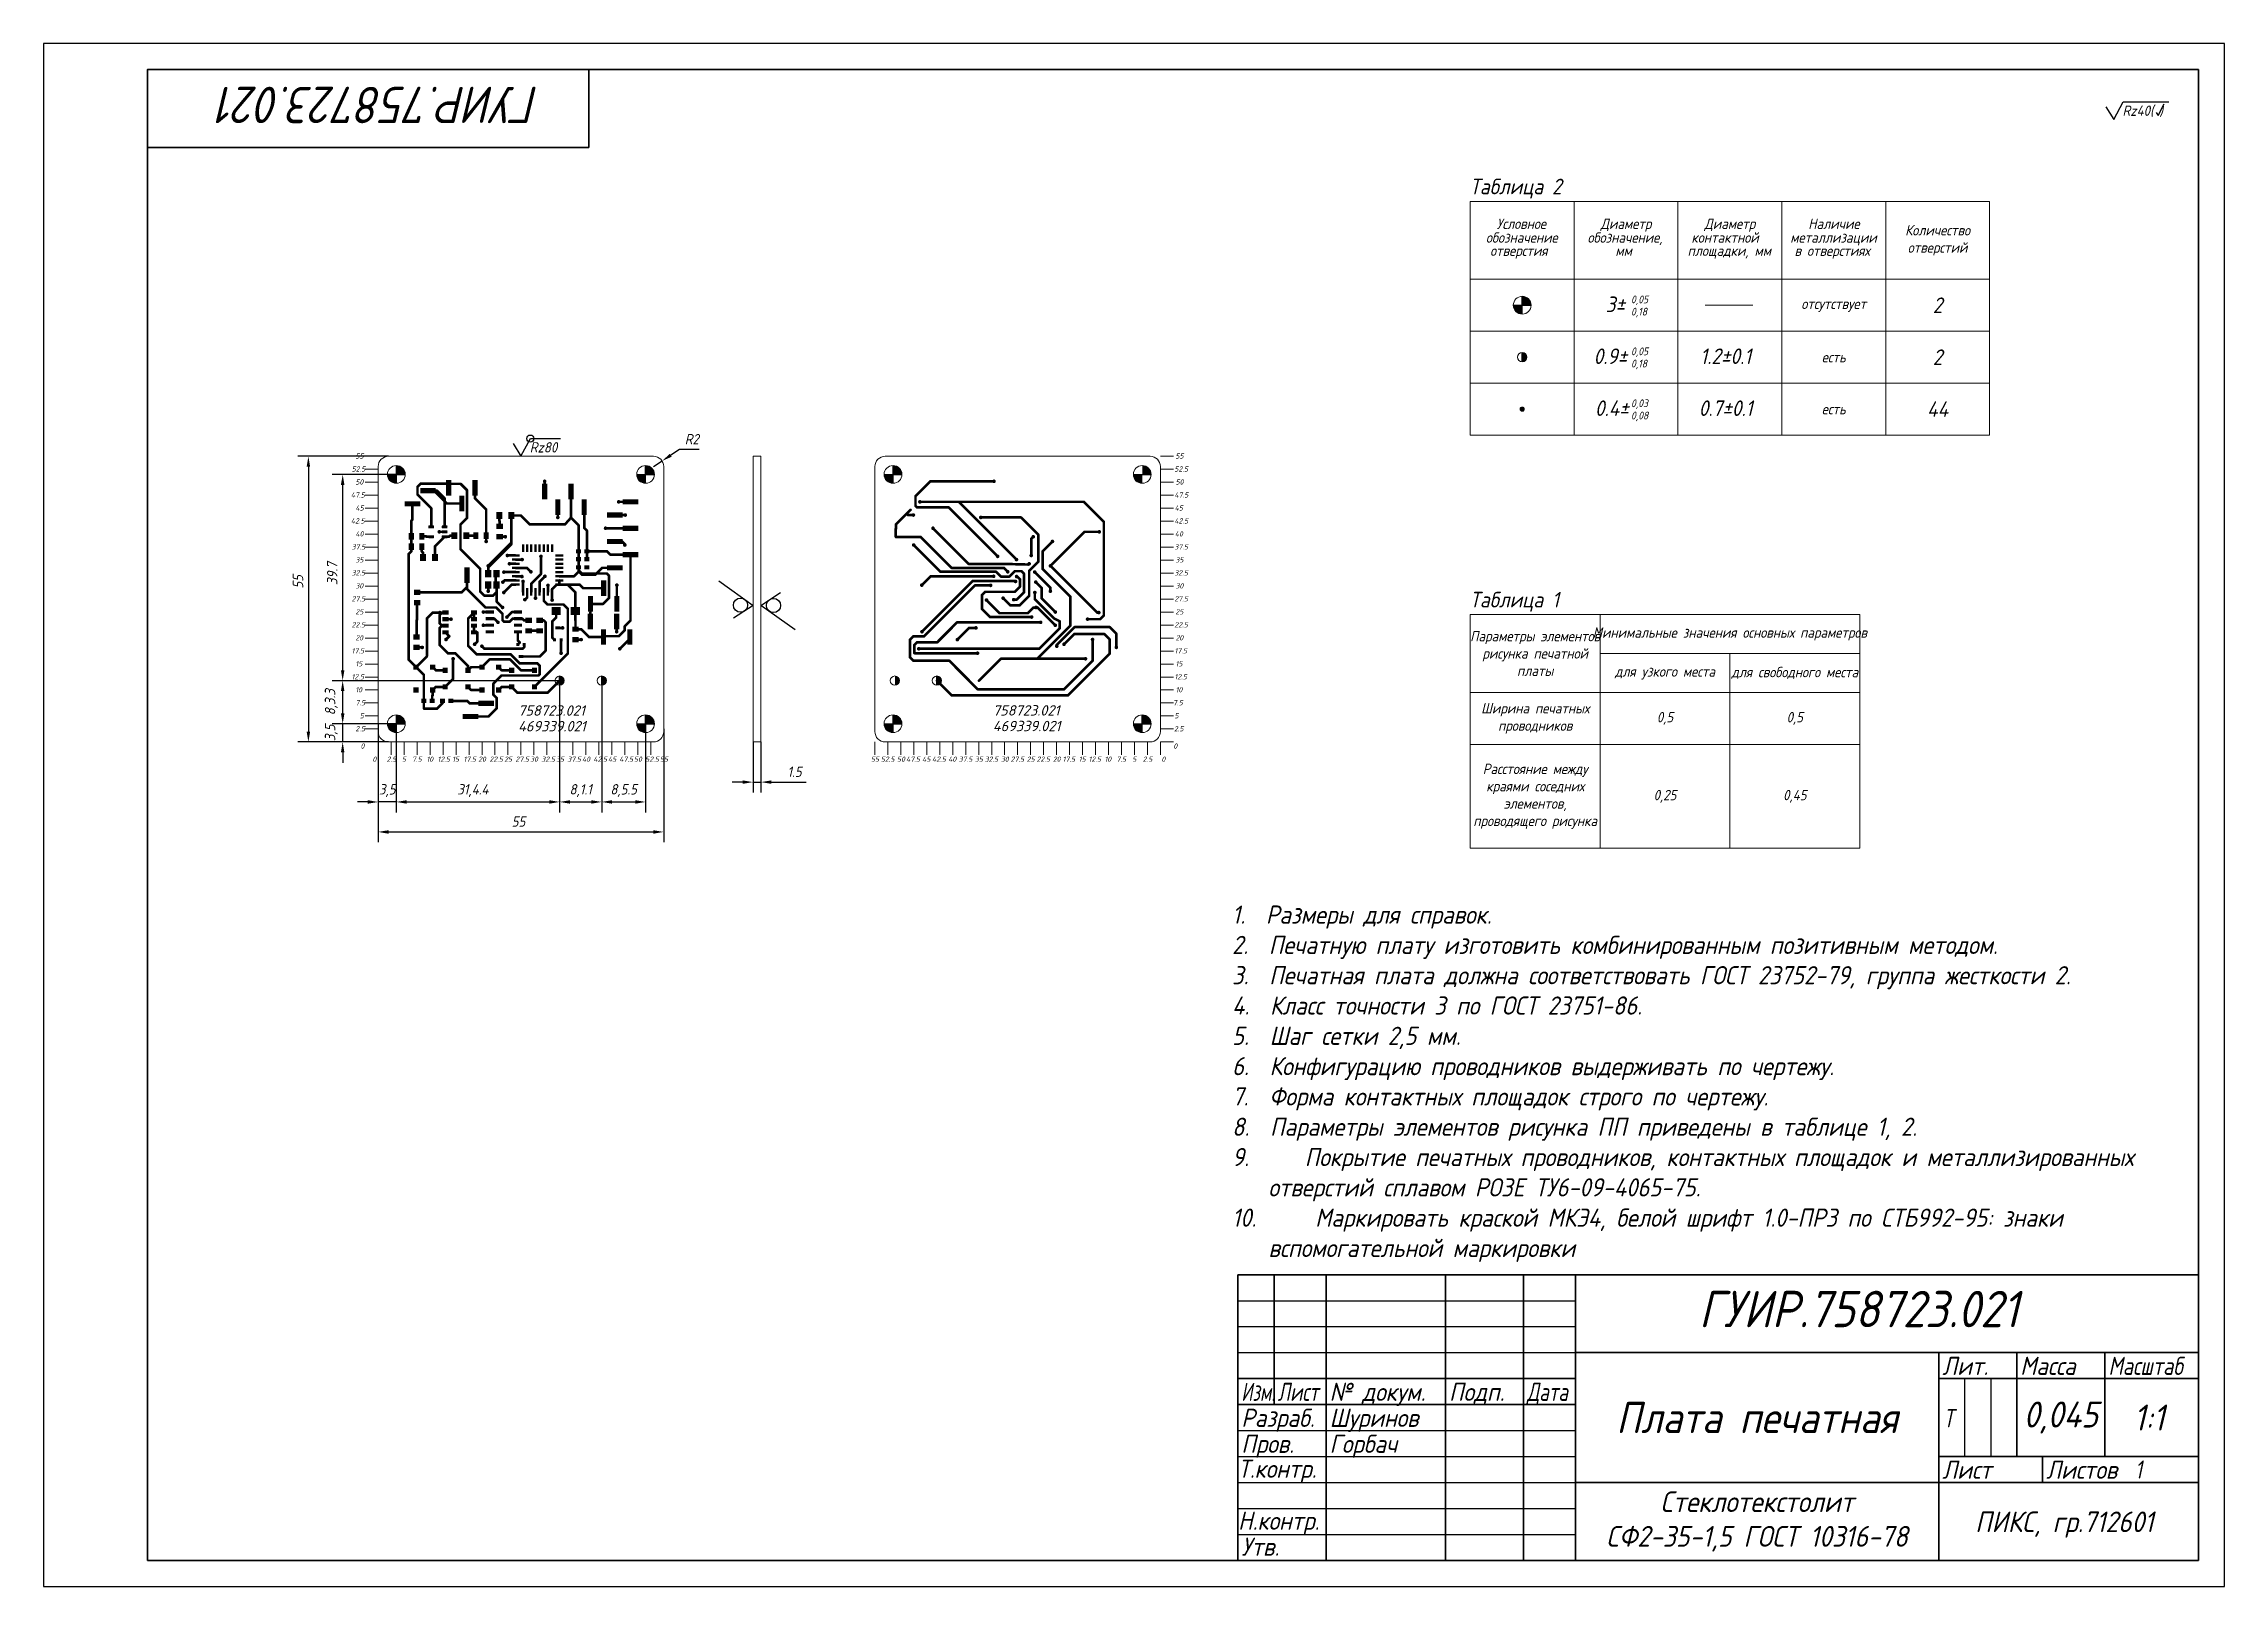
# Model space of a CAD drawing. Header units: millimetres. Extents: x -963 to 6509, y -1367 to 453.
# Drawn here: x 0 to 420, y 0 to 297 of the extents above; entities that cross this region are included whole.
import ezdxf

# ---------------------------------------------------------------- set-up
doc = ezdxf.new("R2010")
doc.units = ezdxf.units.MM
doc.header["$LTSCALE"] = 0.5
doc.layers.get('0').update_dxf_attribs({"lineweight": 60})
doc.layers.get('Defpoints').update_dxf_attribs({"color": 5})
doc.layers.add('2-штриховка', color=7, linetype='Continuous', true_color=0x00c7c7)
doc.layers.add('4-текст', color=7, linetype='Continuous', true_color=0x00ad00)
for name, color, linetype in [('3-размеры', 6, 'Continuous'), ('BottomLayer', 5, 'Continuous'), ('TopLayer', 1, 'Continuous'), ('TopPaste', 8, 'Continuous'), ('ViaHoleLayer', 16, 'Continuous')]:
    doc.layers.add(name, color=color, linetype=linetype)
doc.layers.add('Для ПП', color=30, linetype='Continuous', lineweight=20)
doc.styles.add('5', font='isocpeui.ttf', dxfattribs={"width": 0.9, "height": 5})
doc.styles.get("Standard").update_dxf_attribs({"font": 'isocpeui.ttf', "width": 0.9})
doc.dimstyles.new('Standart', dxfattribs={"dimtxt": 5, "dimasz": 5, "dimexe": 2, "dimexo": 0, "dimgap": 1, "dimtad": 1, "dimtoh": 1, "dimdec": 1, "dimtxsty": 'Standard', "dimcen": 2.5, "dimadec": 0, "dimazin": 0, "dimtfac": 1, "dimtdec": 1, "dimtmove": 0, "dimatfit": 3, "dimldrblk": 'DOTSMALL', "dimfxl": 1, "dimarcsym": 0})

# ---------------------------------------------------------------- blocks, each defined once
blk = doc.blocks.new('C0603_2')
at = {"layer": 'TopLayer'}
for points in [[(-1.28, -0.4), (-0.32, -0.4), (-1.28, 0.4), (-0.32, 0.4)], [(0.32, -0.4), (1.28, -0.4), (0.32, 0.4), (1.28, 0.4)]]:
    blk.add_solid(points, dxfattribs=at)
at = {"layer": 'TopPaste'}
for points in [[(-1.28, -0.4), (-0.32, -0.4), (-1.28, 0.4), (-0.32, 0.4)], [(0.32, -0.4), (1.28, -0.4), (0.32, 0.4), (1.28, 0.4)]]:
    blk.add_solid(points, dxfattribs=at)
blk = doc.blocks.new('C0603_3')
at = {"layer": 'TopLayer'}
for points in [[(-1.28, -0.4), (-0.32, -0.4), (-1.28, 0.4), (-0.32, 0.4)], [(0.32, -0.4), (1.28, -0.4), (0.32, 0.4), (1.28, 0.4)]]:
    blk.add_solid(points, dxfattribs=at)
at = {"layer": 'TopPaste'}
for points in [[(-1.28, -0.4), (-0.32, -0.4), (-1.28, 0.4), (-0.32, 0.4)], [(0.32, -0.4), (1.28, -0.4), (0.32, 0.4), (1.28, 0.4)]]:
    blk.add_solid(points, dxfattribs=at)
blk = doc.blocks.new('C0603_4')
at = {"layer": 'TopLayer'}
for points in [[(-1.28, -0.4), (-0.32, -0.4), (-1.28, 0.4), (-0.32, 0.4)], [(0.32, -0.4), (1.28, -0.4), (0.32, 0.4), (1.28, 0.4)]]:
    blk.add_solid(points, dxfattribs=at)
at = {"layer": 'TopPaste'}
for points in [[(-1.28, -0.4), (-0.32, -0.4), (-1.28, 0.4), (-0.32, 0.4)], [(0.32, -0.4), (1.28, -0.4), (0.32, 0.4), (1.28, 0.4)]]:
    blk.add_solid(points, dxfattribs=at)
blk = doc.blocks.new('C0603_5')
at = {"layer": 'TopLayer'}
for points in [[(-1.28, -0.4), (-0.32, -0.4), (-1.28, 0.4), (-0.32, 0.4)], [(0.32, -0.4), (1.28, -0.4), (0.32, 0.4), (1.28, 0.4)]]:
    blk.add_solid(points, dxfattribs=at)
at = {"layer": 'TopPaste'}
for points in [[(-1.28, -0.4), (-0.32, -0.4), (-1.28, 0.4), (-0.32, 0.4)], [(0.32, -0.4), (1.28, -0.4), (0.32, 0.4), (1.28, 0.4)]]:
    blk.add_solid(points, dxfattribs=at)
blk = doc.blocks.new('C0603_6')
at = {"layer": 'TopLayer'}
for points in [[(-1.28, -0.4), (-0.32, -0.4), (-1.28, 0.4), (-0.32, 0.4)], [(0.32, -0.4), (1.28, -0.4), (0.32, 0.4), (1.28, 0.4)]]:
    blk.add_solid(points, dxfattribs=at)
at = {"layer": 'TopPaste'}
for points in [[(-1.28, -0.4), (-0.32, -0.4), (-1.28, 0.4), (-0.32, 0.4)], [(0.32, -0.4), (1.28, -0.4), (0.32, 0.4), (1.28, 0.4)]]:
    blk.add_solid(points, dxfattribs=at)
blk = doc.blocks.new('MCPSOT_23_5__7')
at = {"layer": 'TopLayer', "const_width": 0.15}
for points in [[(-1.78, 1.1, 1), (-1.63, 1.1, 1)], [(-1.78, 0.8, 1), (-1.63, 0.8, 1)], [(-1.78, 0.15, 1), (-1.63, 0.15, 1)], [(-1.78, -0.15, 1), (-1.63, -0.15, 1)], [(-0.98, 1.1, 1), (-0.83, 1.1, 1)], [(-0.98, 0.8, 1), (-0.83, 0.8, 1)], [(-0.98, 0.15, 1), (-0.83, 0.15, 1)], [(-0.98, -0.15, 1), (-0.83, -0.15, 1)], [(0.82, 1.1, 1), (0.97, 1.1, 1)], [(0.82, 0.8, 1), (0.97, 0.8, 1)], [(1.62, 1.1, 1), (1.77, 1.1, 1)], [(1.62, 0.8, 1), (1.77, 0.8, 1)], [(-1.78, -0.8, 1), (-1.63, -0.8, 1)], [(-1.78, -1.1, 1), (-1.63, -1.1, 1)], [(-0.98, -0.8, 1), (-0.83, -0.8, 1)], [(-0.98, -1.1, 1), (-0.83, -1.1, 1)], [(0.82, -0.8, 1), (0.97, -0.8, 1)], [(0.82, -1.1, 1), (0.97, -1.1, 1)], [(1.62, -0.8, 1), (1.77, -0.8, 1)], [(1.62, -1.1, 1), (1.77, -1.1, 1)]]:
    blk.add_lwpolyline(points, format="xyb", close=True, dxfattribs=at)
at = {"layer": 'TopLayer'}
for points in [[(-1.85, 0.8), (-0.75, 0.8), (-1.85, 1.1), (-0.75, 1.1)], [(-1.85, -0.15), (-0.75, -0.15), (-1.85, 0.15), (-0.75, 0.15)], [(-1.7, 0.65), (-0.9, 0.65), (-1.7, 1.25), (-0.9, 1.25)], [(-1.7, -0.3), (-0.9, -0.3), (-1.7, 0.3), (-0.9, 0.3)], [(0.75, 0.8), (1.85, 0.8), (0.75, 1.1), (1.85, 1.1)], [(0.9, 0.65), (1.7, 0.65), (0.9, 1.25), (1.7, 1.25)], [(-1.85, -1.1), (-0.75, -1.1), (-1.85, -0.8), (-0.75, -0.8)], [(-1.7, -1.25), (-0.9, -1.25), (-1.7, -0.65), (-0.9, -0.65)], [(0.75, -1.1), (1.85, -1.1), (0.75, -0.8), (1.85, -0.8)], [(0.9, -1.25), (1.7, -1.25), (0.9, -0.65), (1.7, -0.65)]]:
    blk.add_solid(points, dxfattribs=at)
at = {"layer": 'TopPaste', "const_width": 0.15}
for points in [[(-1.78, 1.1, 1), (-1.63, 1.1, 1)], [(-1.78, 0.8, 1), (-1.63, 0.8, 1)], [(-1.78, 0.15, 1), (-1.63, 0.15, 1)], [(-1.78, -0.15, 1), (-1.63, -0.15, 1)], [(-0.98, 1.1, 1), (-0.83, 1.1, 1)], [(-0.98, 0.8, 1), (-0.83, 0.8, 1)], [(-0.98, 0.15, 1), (-0.83, 0.15, 1)], [(-0.98, -0.15, 1), (-0.83, -0.15, 1)], [(0.82, 1.1, 1), (0.97, 1.1, 1)], [(0.82, 0.8, 1), (0.97, 0.8, 1)], [(1.62, 1.1, 1), (1.77, 1.1, 1)], [(1.62, 0.8, 1), (1.77, 0.8, 1)], [(-1.78, -0.8, 1), (-1.63, -0.8, 1)], [(-1.78, -1.1, 1), (-1.63, -1.1, 1)], [(-0.98, -0.8, 1), (-0.83, -0.8, 1)], [(-0.98, -1.1, 1), (-0.83, -1.1, 1)], [(0.82, -0.8, 1), (0.97, -0.8, 1)], [(0.82, -1.1, 1), (0.97, -1.1, 1)], [(1.62, -0.8, 1), (1.77, -0.8, 1)], [(1.62, -1.1, 1), (1.77, -1.1, 1)]]:
    blk.add_lwpolyline(points, format="xyb", close=True, dxfattribs=at)
at = {"layer": 'TopPaste'}
for points in [[(-1.85, 0.8), (-0.75, 0.8), (-1.85, 1.1), (-0.75, 1.1)], [(-1.85, -0.15), (-0.75, -0.15), (-1.85, 0.15), (-0.75, 0.15)], [(-1.7, 0.65), (-0.9, 0.65), (-1.7, 1.25), (-0.9, 1.25)], [(-1.7, -0.3), (-0.9, -0.3), (-1.7, 0.3), (-0.9, 0.3)], [(0.75, 0.8), (1.85, 0.8), (0.75, 1.1), (1.85, 1.1)], [(0.9, 0.65), (1.7, 0.65), (0.9, 1.25), (1.7, 1.25)], [(-1.85, -1.1), (-0.75, -1.1), (-1.85, -0.8), (-0.75, -0.8)], [(-1.7, -1.25), (-0.9, -1.25), (-1.7, -0.65), (-0.9, -0.65)], [(0.75, -1.1), (1.85, -1.1), (0.75, -0.8), (1.85, -0.8)], [(0.9, -1.25), (1.7, -1.25), (0.9, -0.65), (1.7, -0.65)]]:
    blk.add_solid(points, dxfattribs=at)
blk = doc.blocks.new('32TQFP_7_7__8')
at = {"layer": 'TopLayer'}
for points in [[(-2.58, 3.45), (-2.58, 4.95), (-3.02, 3.45), (-3.02, 4.95)], [(-1.78, 3.45), (-1.78, 4.95), (-2.22, 3.45), (-2.22, 4.95)], [(-0.98, 3.45), (-0.98, 4.95), (-1.43, 3.45), (-1.43, 4.95)], [(-0.18, 3.45), (-0.18, 4.95), (-0.63, 3.45), (-0.63, 4.95)], [(0.62, 3.45), (0.62, 4.95), (0.17, 3.45), (0.17, 4.95)], [(1.42, 3.45), (1.42, 4.95), (0.97, 3.45), (0.97, 4.95)], [(2.22, 3.45), (2.22, 4.95), (1.77, 3.45), (1.77, 4.95)], [(3.02, 3.45), (3.02, 4.95), (2.57, 3.45), (2.57, 4.95)], [(-4.95, 2.57), (-3.45, 2.57), (-4.95, 3.02), (-3.45, 3.02)], [(-4.95, 1.77), (-3.45, 1.77), (-4.95, 2.22), (-3.45, 2.22)], [(-4.95, 0.97), (-3.45, 0.97), (-4.95, 1.42), (-3.45, 1.42)], [(-4.95, 0.17), (-3.45, 0.17), (-4.95, 0.62), (-3.45, 0.62)], [(3.45, 2.57), (4.95, 2.57), (3.45, 3.02), (4.95, 3.02)], [(3.45, 1.77), (4.95, 1.77), (3.45, 2.22), (4.95, 2.22)], [(3.45, 0.97), (4.95, 0.97), (3.45, 1.42), (4.95, 1.42)], [(3.45, 0.17), (4.95, 0.17), (3.45, 0.62), (4.95, 0.62)], [(-4.95, -0.63), (-3.45, -0.63), (-4.95, -0.18), (-3.45, -0.18)], [(-4.95, -1.43), (-3.45, -1.43), (-4.95, -0.98), (-3.45, -0.98)], [(-4.95, -2.22), (-3.45, -2.22), (-4.95, -1.78), (-3.45, -1.78)], [(-4.95, -3.02), (-3.45, -3.02), (-4.95, -2.58), (-3.45, -2.58)], [(-2.58, -4.95), (-2.58, -3.45), (-3.02, -4.95), (-3.02, -3.45)], [(-1.78, -4.95), (-1.78, -3.45), (-2.22, -4.95), (-2.22, -3.45)], [(-0.98, -4.95), (-0.98, -3.45), (-1.43, -4.95), (-1.43, -3.45)], [(-0.18, -4.95), (-0.18, -3.45), (-0.63, -4.95), (-0.63, -3.45)], [(0.62, -4.95), (0.62, -3.45), (0.17, -4.95), (0.17, -3.45)], [(1.42, -4.95), (1.42, -3.45), (0.97, -4.95), (0.97, -3.45)], [(2.22, -4.95), (2.22, -3.45), (1.77, -4.95), (1.77, -3.45)], [(3.02, -4.95), (3.02, -3.45), (2.57, -4.95), (2.57, -3.45)], [(3.45, -0.63), (4.95, -0.63), (3.45, -0.18), (4.95, -0.18)], [(3.45, -1.43), (4.95, -1.43), (3.45, -0.98), (4.95, -0.98)], [(3.45, -2.22), (4.95, -2.22), (3.45, -1.78), (4.95, -1.78)], [(3.45, -3.02), (4.95, -3.02), (3.45, -2.58), (4.95, -2.58)]]:
    blk.add_solid(points, dxfattribs=at)
at = {"layer": 'TopPaste'}
for points in [[(-2.58, 3.45), (-2.58, 4.95), (-3.02, 3.45), (-3.02, 4.95)], [(-1.78, 3.45), (-1.78, 4.95), (-2.22, 3.45), (-2.22, 4.95)], [(-0.98, 3.45), (-0.98, 4.95), (-1.43, 3.45), (-1.43, 4.95)], [(-0.18, 3.45), (-0.18, 4.95), (-0.63, 3.45), (-0.63, 4.95)], [(0.62, 3.45), (0.62, 4.95), (0.17, 3.45), (0.17, 4.95)], [(1.42, 3.45), (1.42, 4.95), (0.97, 3.45), (0.97, 4.95)], [(2.22, 3.45), (2.22, 4.95), (1.77, 3.45), (1.77, 4.95)], [(3.02, 3.45), (3.02, 4.95), (2.57, 3.45), (2.57, 4.95)], [(-4.95, 2.57), (-3.45, 2.57), (-4.95, 3.02), (-3.45, 3.02)], [(-4.95, 1.77), (-3.45, 1.77), (-4.95, 2.22), (-3.45, 2.22)], [(-4.95, 0.97), (-3.45, 0.97), (-4.95, 1.42), (-3.45, 1.42)], [(-4.95, 0.17), (-3.45, 0.17), (-4.95, 0.62), (-3.45, 0.62)], [(3.45, 2.57), (4.95, 2.57), (3.45, 3.02), (4.95, 3.02)], [(3.45, 1.77), (4.95, 1.77), (3.45, 2.22), (4.95, 2.22)], [(3.45, 0.97), (4.95, 0.97), (3.45, 1.42), (4.95, 1.42)], [(3.45, 0.17), (4.95, 0.17), (3.45, 0.62), (4.95, 0.62)], [(-4.95, -0.63), (-3.45, -0.63), (-4.95, -0.18), (-3.45, -0.18)], [(-4.95, -1.43), (-3.45, -1.43), (-4.95, -0.98), (-3.45, -0.98)], [(-4.95, -2.22), (-3.45, -2.22), (-4.95, -1.78), (-3.45, -1.78)], [(-4.95, -3.02), (-3.45, -3.02), (-4.95, -2.58), (-3.45, -2.58)], [(-2.58, -4.95), (-2.58, -3.45), (-3.02, -4.95), (-3.02, -3.45)], [(-1.78, -4.95), (-1.78, -3.45), (-2.22, -4.95), (-2.22, -3.45)], [(-0.98, -4.95), (-0.98, -3.45), (-1.43, -4.95), (-1.43, -3.45)], [(-0.18, -4.95), (-0.18, -3.45), (-0.63, -4.95), (-0.63, -3.45)], [(0.62, -4.95), (0.62, -3.45), (0.17, -4.95), (0.17, -3.45)], [(1.42, -4.95), (1.42, -3.45), (0.97, -4.95), (0.97, -3.45)], [(2.22, -4.95), (2.22, -3.45), (1.77, -4.95), (1.77, -3.45)], [(3.02, -4.95), (3.02, -3.45), (2.57, -4.95), (2.57, -3.45)], [(3.45, -0.63), (4.95, -0.63), (3.45, -0.18), (4.95, -0.18)], [(3.45, -1.43), (4.95, -1.43), (3.45, -0.98), (4.95, -0.98)], [(3.45, -2.22), (4.95, -2.22), (3.45, -1.78), (4.95, -1.78)], [(3.45, -3.02), (4.95, -3.02), (3.45, -2.58), (4.95, -2.58)]]:
    blk.add_solid(points, dxfattribs=at)
blk = doc.blocks.new('MCP_SO_8_9')
at = {"layer": 'TopLayer'}
for points in [[(-2.21, 1.93), (-1.61, 1.93), (-2.21, 3.48), (-1.61, 3.48)], [(-0.94, 1.93), (-0.34, 1.93), (-0.94, 3.48), (-0.34, 3.48)], [(0.33, 1.93), (0.93, 1.93), (0.33, 3.48), (0.93, 3.48)], [(1.6, 1.93), (2.2, 1.93), (1.6, 3.48), (2.2, 3.48)], [(-2.21, -3.47), (-1.61, -3.47), (-2.21, -1.92), (-1.61, -1.92)], [(-0.94, -3.47), (-0.34, -3.47), (-0.94, -1.92), (-0.34, -1.92)], [(0.33, -3.47), (0.93, -3.47), (0.33, -1.92), (0.93, -1.92)], [(1.6, -3.47), (2.2, -3.47), (1.6, -1.92), (2.2, -1.92)]]:
    blk.add_solid(points, dxfattribs=at)
at = {"layer": 'TopPaste'}
for points in [[(-2.21, 1.93), (-1.61, 1.93), (-2.21, 3.48), (-1.61, 3.48)], [(-0.94, 1.93), (-0.34, 1.93), (-0.94, 3.48), (-0.34, 3.48)], [(0.33, 1.93), (0.93, 1.93), (0.33, 3.48), (0.93, 3.48)], [(1.6, 1.93), (2.2, 1.93), (1.6, 3.48), (2.2, 3.48)], [(-2.21, -3.47), (-1.61, -3.47), (-2.21, -1.92), (-1.61, -1.92)], [(-0.94, -3.47), (-0.34, -3.47), (-0.94, -1.92), (-0.34, -1.92)], [(0.33, -3.47), (0.93, -3.47), (0.33, -1.92), (0.93, -1.92)], [(1.6, -3.47), (2.2, -3.47), (1.6, -1.92), (2.2, -1.92)]]:
    blk.add_solid(points, dxfattribs=at)
blk = doc.blocks.new('HL_SMD_10')
at = {"layer": 'TopLayer'}
for points in [[(-1.73, -0.65), (-0.58, -0.65), (-1.73, 0.65), (-0.58, 0.65)], [(0.58, -0.65), (1.73, -0.65), (0.58, 0.65), (1.73, 0.65)]]:
    blk.add_solid(points, dxfattribs=at)
at = {"layer": 'TopPaste'}
for points in [[(-1.73, -0.65), (-0.58, -0.65), (-1.73, 0.65), (-0.58, 0.65)], [(0.58, -0.65), (1.73, -0.65), (0.58, 0.65), (1.73, 0.65)]]:
    blk.add_solid(points, dxfattribs=at)
blk = doc.blocks.new('HL_SMD_11')
at = {"layer": 'TopLayer'}
for points in [[(-1.73, -0.65), (-0.58, -0.65), (-1.73, 0.65), (-0.58, 0.65)], [(0.57, -0.65), (1.72, -0.65), (0.57, 0.65), (1.72, 0.65)]]:
    blk.add_solid(points, dxfattribs=at)
at = {"layer": 'TopPaste'}
for points in [[(-1.73, -0.65), (-0.58, -0.65), (-1.73, 0.65), (-0.58, 0.65)], [(0.57, -0.65), (1.72, -0.65), (0.57, 0.65), (1.72, 0.65)]]:
    blk.add_solid(points, dxfattribs=at)
blk = doc.blocks.new('HL_P4_12')
at = {"layer": 'TopLayer'}
for points in [[(-2.7, 2.1), (-2.7, 1.1), (-1.7, 2.1), (-1.7, 1.1)], [(1.7, 2.1), (1.7, 1.1), (2.7, 2.1), (2.7, 1.1)], [(-2.7, -1.1), (-2.7, -2.1), (-1.7, -1.1), (-1.7, -2.1)], [(1.7, -1.1), (1.7, -2.1), (2.7, -1.1), (2.7, -2.1)]]:
    blk.add_solid(points, dxfattribs=at)
at = {"layer": 'TopPaste'}
for points in [[(-2.7, 2.1), (-2.7, 1.1), (-1.7, 2.1), (-1.7, 1.1)], [(1.7, 2.1), (1.7, 1.1), (2.7, 2.1), (2.7, 1.1)], [(-2.7, -1.1), (-2.7, -2.1), (-1.7, -1.1), (-1.7, -2.1)], [(1.7, -1.1), (1.7, -2.1), (2.7, -1.1), (2.7, -2.1)]]:
    blk.add_solid(points, dxfattribs=at)
blk = doc.blocks.new('HL_P4_13')
at = {"layer": 'TopLayer'}
for points in [[(-2.7, 2.1), (-2.7, 1.1), (-1.7, 2.1), (-1.7, 1.1)], [(1.7, 2.1), (1.7, 1.1), (2.7, 2.1), (2.7, 1.1)], [(-2.7, -1.1), (-2.7, -2.1), (-1.7, -1.1), (-1.7, -2.1)], [(1.7, -1.1), (1.7, -2.1), (2.7, -1.1), (2.7, -2.1)]]:
    blk.add_solid(points, dxfattribs=at)
at = {"layer": 'TopPaste'}
for points in [[(-2.7, 2.1), (-2.7, 1.1), (-1.7, 2.1), (-1.7, 1.1)], [(1.7, 2.1), (1.7, 1.1), (2.7, 2.1), (2.7, 1.1)], [(-2.7, -1.1), (-2.7, -2.1), (-1.7, -1.1), (-1.7, -2.1)], [(1.7, -1.1), (1.7, -2.1), (2.7, -1.1), (2.7, -2.1)]]:
    blk.add_solid(points, dxfattribs=at)
blk = doc.blocks.new('HL_P4_14')
at = {"layer": 'TopLayer'}
for points in [[(-2.7, 2.1), (-2.7, 1.1), (-1.7, 2.1), (-1.7, 1.1)], [(1.7, 2.1), (1.7, 1.1), (2.7, 2.1), (2.7, 1.1)], [(-2.7, -1.1), (-2.7, -2.1), (-1.7, -1.1), (-1.7, -2.1)], [(1.7, -1.1), (1.7, -2.1), (2.7, -1.1), (2.7, -2.1)]]:
    blk.add_solid(points, dxfattribs=at)
at = {"layer": 'TopPaste'}
for points in [[(-2.7, 2.1), (-2.7, 1.1), (-1.7, 2.1), (-1.7, 1.1)], [(1.7, 2.1), (1.7, 1.1), (2.7, 2.1), (2.7, 1.1)], [(-2.7, -1.1), (-2.7, -2.1), (-1.7, -1.1), (-1.7, -2.1)], [(1.7, -1.1), (1.7, -2.1), (2.7, -1.1), (2.7, -2.1)]]:
    blk.add_solid(points, dxfattribs=at)
blk = doc.blocks.new('HL_P4_15')
at = {"layer": 'TopLayer'}
for points in [[(-2.7, 2.1), (-2.7, 1.1), (-1.7, 2.1), (-1.7, 1.1)], [(1.7, 2.1), (1.7, 1.1), (2.7, 2.1), (2.7, 1.1)], [(-2.7, -1.1), (-2.7, -2.1), (-1.7, -1.1), (-1.7, -2.1)], [(1.7, -1.1), (1.7, -2.1), (2.7, -1.1), (2.7, -2.1)]]:
    blk.add_solid(points, dxfattribs=at)
at = {"layer": 'TopPaste'}
for points in [[(-2.7, 2.1), (-2.7, 1.1), (-1.7, 2.1), (-1.7, 1.1)], [(1.7, 2.1), (1.7, 1.1), (2.7, 2.1), (2.7, 1.1)], [(-2.7, -1.1), (-2.7, -2.1), (-1.7, -1.1), (-1.7, -2.1)], [(1.7, -1.1), (1.7, -2.1), (2.7, -1.1), (2.7, -2.1)]]:
    blk.add_solid(points, dxfattribs=at)
blk = doc.blocks.new('HL_SMD_16')
at = {"layer": 'TopLayer'}
for points in [[(-1.73, -0.65), (-0.58, -0.65), (-1.73, 0.65), (-0.58, 0.65)], [(0.58, -0.65), (1.73, -0.65), (0.58, 0.65), (1.73, 0.65)]]:
    blk.add_solid(points, dxfattribs=at)
at = {"layer": 'TopPaste'}
for points in [[(-1.73, -0.65), (-0.58, -0.65), (-1.73, 0.65), (-0.58, 0.65)], [(0.58, -0.65), (1.73, -0.65), (0.58, 0.65), (1.73, 0.65)]]:
    blk.add_solid(points, dxfattribs=at)
blk = doc.blocks.new('R0805_17')
at = {"layer": 'TopLayer'}
for points in [[(-1.5, -0.63), (-0.5, -0.63), (-1.5, 0.62), (-0.5, 0.62)], [(0.5, -0.63), (1.5, -0.63), (0.5, 0.62), (1.5, 0.62)]]:
    blk.add_solid(points, dxfattribs=at)
at = {"layer": 'TopPaste'}
for points in [[(-1.5, -0.63), (-0.5, -0.63), (-1.5, 0.62), (-0.5, 0.62)], [(0.5, -0.63), (1.5, -0.63), (0.5, 0.62), (1.5, 0.62)]]:
    blk.add_solid(points, dxfattribs=at)
blk = doc.blocks.new('R0805_18')
at = {"layer": 'TopLayer'}
for points in [[(-1.5, -0.63), (-0.5, -0.63), (-1.5, 0.62), (-0.5, 0.62)], [(0.5, -0.63), (1.5, -0.63), (0.5, 0.62), (1.5, 0.62)]]:
    blk.add_solid(points, dxfattribs=at)
at = {"layer": 'TopPaste'}
for points in [[(-1.5, -0.63), (-0.5, -0.63), (-1.5, 0.62), (-0.5, 0.62)], [(0.5, -0.63), (1.5, -0.63), (0.5, 0.62), (1.5, 0.62)]]:
    blk.add_solid(points, dxfattribs=at)
blk = doc.blocks.new('R0805_19')
at = {"layer": 'TopLayer'}
for points in [[(-1.5, -0.62), (-0.5, -0.62), (-1.5, 0.63), (-0.5, 0.63)], [(0.5, -0.62), (1.5, -0.62), (0.5, 0.63), (1.5, 0.63)]]:
    blk.add_solid(points, dxfattribs=at)
at = {"layer": 'TopPaste'}
for points in [[(-1.5, -0.62), (-0.5, -0.62), (-1.5, 0.63), (-0.5, 0.63)], [(0.5, -0.62), (1.5, -0.62), (0.5, 0.63), (1.5, 0.63)]]:
    blk.add_solid(points, dxfattribs=at)
blk = doc.blocks.new('R0805_20')
at = {"layer": 'TopLayer'}
for points in [[(-1.5, -0.63), (-0.5, -0.63), (-1.5, 0.62), (-0.5, 0.62)], [(0.5, -0.63), (1.5, -0.63), (0.5, 0.62), (1.5, 0.62)]]:
    blk.add_solid(points, dxfattribs=at)
at = {"layer": 'TopPaste'}
for points in [[(-1.5, -0.63), (-0.5, -0.63), (-1.5, 0.62), (-0.5, 0.62)], [(0.5, -0.63), (1.5, -0.63), (0.5, 0.62), (1.5, 0.62)]]:
    blk.add_solid(points, dxfattribs=at)
blk = doc.blocks.new('R0805_21')
at = {"layer": 'TopLayer'}
for points in [[(-1.5, -0.63), (-0.5, -0.63), (-1.5, 0.62), (-0.5, 0.62)], [(0.5, -0.63), (1.5, -0.63), (0.5, 0.62), (1.5, 0.62)]]:
    blk.add_solid(points, dxfattribs=at)
at = {"layer": 'TopPaste'}
for points in [[(-1.5, -0.63), (-0.5, -0.63), (-1.5, 0.62), (-0.5, 0.62)], [(0.5, -0.63), (1.5, -0.63), (0.5, 0.62), (1.5, 0.62)]]:
    blk.add_solid(points, dxfattribs=at)
blk = doc.blocks.new('R0805_22')
at = {"layer": 'TopLayer'}
for points in [[(-1.5, -0.62), (-0.5, -0.62), (-1.5, 0.63), (-0.5, 0.63)], [(0.5, -0.62), (1.5, -0.62), (0.5, 0.63), (1.5, 0.63)]]:
    blk.add_solid(points, dxfattribs=at)
at = {"layer": 'TopPaste'}
for points in [[(-1.5, -0.62), (-0.5, -0.62), (-1.5, 0.63), (-0.5, 0.63)], [(0.5, -0.62), (1.5, -0.62), (0.5, 0.63), (1.5, 0.63)]]:
    blk.add_solid(points, dxfattribs=at)
blk = doc.blocks.new('R0805_23')
at = {"layer": 'TopLayer'}
for points in [[(-1.5, -0.62), (-0.5, -0.62), (-1.5, 0.63), (-0.5, 0.63)], [(0.5, -0.62), (1.5, -0.62), (0.5, 0.63), (1.5, 0.63)]]:
    blk.add_solid(points, dxfattribs=at)
at = {"layer": 'TopPaste'}
for points in [[(-1.5, -0.62), (-0.5, -0.62), (-1.5, 0.63), (-0.5, 0.63)], [(0.5, -0.62), (1.5, -0.62), (0.5, 0.63), (1.5, 0.63)]]:
    blk.add_solid(points, dxfattribs=at)
blk = doc.blocks.new('R0805_24')
at = {"layer": 'TopLayer'}
for points in [[(-1.5, -0.62), (-0.5, -0.62), (-1.5, 0.63), (-0.5, 0.63)], [(0.5, -0.62), (1.5, -0.62), (0.5, 0.63), (1.5, 0.63)]]:
    blk.add_solid(points, dxfattribs=at)
at = {"layer": 'TopPaste'}
for points in [[(-1.5, -0.62), (-0.5, -0.62), (-1.5, 0.63), (-0.5, 0.63)], [(0.5, -0.62), (1.5, -0.62), (0.5, 0.63), (1.5, 0.63)]]:
    blk.add_solid(points, dxfattribs=at)
blk = doc.blocks.new('R0805_25')
at = {"layer": 'TopLayer'}
for points in [[(-1.5, -0.62), (-0.5, -0.62), (-1.5, 0.63), (-0.5, 0.63)], [(0.5, -0.62), (1.5, -0.62), (0.5, 0.63), (1.5, 0.63)]]:
    blk.add_solid(points, dxfattribs=at)
at = {"layer": 'TopPaste'}
for points in [[(-1.5, -0.62), (-0.5, -0.62), (-1.5, 0.63), (-0.5, 0.63)], [(0.5, -0.62), (1.5, -0.62), (0.5, 0.63), (1.5, 0.63)]]:
    blk.add_solid(points, dxfattribs=at)
blk = doc.blocks.new('VT1206_26')
at = {"layer": 'TopLayer'}
for points in [[(-2.75, 0.75), (-2.75, -0.75), (-1, 0.75), (-1, -0.75)], [(0.95, 0.75), (0.95, -0.75), (2.7, 0.75), (2.7, -0.75)]]:
    blk.add_solid(points, dxfattribs=at)
at = {"layer": 'TopPaste'}
for points in [[(-2.75, 0.75), (-2.75, -0.75), (-1, 0.75), (-1, -0.75)], [(0.95, 0.75), (0.95, -0.75), (2.7, 0.75), (2.7, -0.75)]]:
    blk.add_solid(points, dxfattribs=at)
blk = doc.blocks.new('SO_8_27')
at = {"layer": 'TopLayer'}
for points in [[(-2.31, 3.35), (-2.31, 2.15), (-1.51, 3.35), (-1.51, 2.15)], [(-1.04, 3.35), (-1.04, 2.15), (-0.24, 3.35), (-0.24, 2.15)], [(0.23, 3.35), (0.23, 2.15), (1.03, 3.35), (1.03, 2.15)], [(1.5, 3.35), (1.5, 2.15), (2.3, 3.35), (2.3, 2.15)], [(-2.31, -2.15), (-2.31, -3.35), (-1.51, -2.15), (-1.51, -3.35)], [(-1.04, -2.15), (-1.04, -3.35), (-0.24, -2.15), (-0.24, -3.35)], [(0.23, -2.15), (0.23, -3.35), (1.03, -2.15), (1.03, -3.35)], [(1.5, -2.15), (1.5, -3.35), (2.3, -2.15), (2.3, -3.35)]]:
    blk.add_solid(points, dxfattribs=at)
at = {"layer": 'TopPaste'}
for points in [[(-2.31, 3.35), (-2.31, 2.15), (-1.51, 3.35), (-1.51, 2.15)], [(-1.04, 3.35), (-1.04, 2.15), (-0.24, 3.35), (-0.24, 2.15)], [(0.23, 3.35), (0.23, 2.15), (1.03, 3.35), (1.03, 2.15)], [(1.5, 3.35), (1.5, 2.15), (2.3, 3.35), (2.3, 2.15)], [(-2.31, -2.15), (-2.31, -3.35), (-1.51, -2.15), (-1.51, -3.35)], [(-1.04, -2.15), (-1.04, -3.35), (-0.24, -2.15), (-0.24, -3.35)], [(0.23, -2.15), (0.23, -3.35), (1.03, -2.15), (1.03, -3.35)], [(1.5, -2.15), (1.5, -3.35), (2.3, -2.15), (2.3, -3.35)]]:
    blk.add_solid(points, dxfattribs=at)
blk = doc.blocks.new('PLS1_S_28')
at = {"layer": 'TopLayer'}
blk.add_solid([(-0.5, 1.5), (-0.5, -1.5), (0.5, 1.5), (0.5, -1.5)], dxfattribs=at)
at = {"layer": 'TopPaste'}
blk.add_solid([(-0.5, 1.5), (-0.5, -1.5), (0.5, 1.5), (0.5, -1.5)], dxfattribs=at)
blk = doc.blocks.new('PLS2_S_29')
at = {"layer": 'TopLayer'}
for points in [[(-1.77, 3), (-1.77, 0), (-0.77, 3), (-0.77, 0)], [(0.77, 0), (0.77, -3), (1.77, 0), (1.77, -3)]]:
    blk.add_solid(points, dxfattribs=at)
at = {"layer": 'TopPaste'}
for points in [[(-1.77, 3), (-1.77, 0), (-0.77, 3), (-0.77, 0)], [(0.77, 0), (0.77, -3), (1.77, 0), (1.77, -3)]]:
    blk.add_solid(points, dxfattribs=at)
blk = doc.blocks.new('PLS3_S_30')
at = {"layer": 'TopLayer'}
for points in [[(-1.77, 3), (-1.77, 0), (-0.77, 3), (-0.77, 0)], [(3.31, 3), (3.31, 0), (4.31, 3), (4.31, 0)], [(0.77, 0), (0.77, -3), (1.77, 0), (1.77, -3)]]:
    blk.add_solid(points, dxfattribs=at)
at = {"layer": 'TopPaste'}
for points in [[(-1.77, 3), (-1.77, 0), (-0.77, 3), (-0.77, 0)], [(3.31, 3), (3.31, 0), (4.31, 3), (4.31, 0)], [(0.77, 0), (0.77, -3), (1.77, 0), (1.77, -3)]]:
    blk.add_solid(points, dxfattribs=at)
blk = doc.blocks.new('PLS6_S_31')
at = {"layer": 'TopLayer'}
for points in [[(-1.77, 3), (-1.77, 0), (-0.77, 3), (-0.77, 0)], [(0.77, 0), (0.77, -3), (1.77, 0), (1.77, -3)], [(3.31, 3), (3.31, 0), (4.31, 3), (4.31, 0)], [(5.85, 0), (5.85, -3), (6.85, 0), (6.85, -3)], [(8.39, 3), (8.39, 0), (9.39, 3), (9.39, 0)], [(10.93, 0), (10.93, -3), (11.93, 0), (11.93, -3)]]:
    blk.add_solid(points, dxfattribs=at)
at = {"layer": 'TopPaste'}
for points in [[(-1.77, 3), (-1.77, 0), (-0.77, 3), (-0.77, 0)], [(0.77, 0), (0.77, -3), (1.77, 0), (1.77, -3)], [(3.31, 3), (3.31, 0), (4.31, 3), (4.31, 0)], [(5.85, 0), (5.85, -3), (6.85, 0), (6.85, -3)], [(8.39, 3), (8.39, 0), (9.39, 3), (9.39, 0)], [(10.93, 0), (10.93, -3), (11.93, 0), (11.93, -3)]]:
    blk.add_solid(points, dxfattribs=at)
blk = doc.blocks.new('PLS4_S_32')
at = {"layer": 'TopLayer'}
for points in [[(-1.77, 3), (-1.77, 0), (-0.77, 3), (-0.77, 0)], [(3.31, 3), (3.31, 0), (4.31, 3), (4.31, 0)], [(0.77, 0), (0.77, -3), (1.77, 0), (1.77, -3)], [(5.85, 0), (5.85, -3), (6.85, 0), (6.85, -3)]]:
    blk.add_solid(points, dxfattribs=at)
at = {"layer": 'TopPaste'}
for points in [[(-1.77, 3), (-1.77, 0), (-0.77, 3), (-0.77, 0)], [(3.31, 3), (3.31, 0), (4.31, 3), (4.31, 0)], [(0.77, 0), (0.77, -3), (1.77, 0), (1.77, -3)], [(5.85, 0), (5.85, -3), (6.85, 0), (6.85, -3)]]:
    blk.add_solid(points, dxfattribs=at)
blk = doc.blocks.new('PLS4_S_33')
at = {"layer": 'TopLayer'}
for points in [[(-1.77, 3), (-1.77, 0), (-0.77, 3), (-0.77, 0)], [(0.77, 0), (0.77, -3), (1.77, 0), (1.77, -3)], [(3.31, 3), (3.31, 0), (4.31, 3), (4.31, 0)], [(5.85, 0), (5.85, -3), (6.85, 0), (6.85, -3)]]:
    blk.add_solid(points, dxfattribs=at)
at = {"layer": 'TopPaste'}
for points in [[(-1.77, 3), (-1.77, 0), (-0.77, 3), (-0.77, 0)], [(0.77, 0), (0.77, -3), (1.77, 0), (1.77, -3)], [(3.31, 3), (3.31, 0), (4.31, 3), (4.31, 0)], [(5.85, 0), (5.85, -3), (6.85, 0), (6.85, -3)]]:
    blk.add_solid(points, dxfattribs=at)
blk = doc.blocks.new('PLS3_S_34')
at = {"layer": 'TopLayer'}
for points in [[(-1.77, 3), (-1.77, 0), (-0.77, 3), (-0.77, 0)], [(3.31, 3), (3.31, 0), (4.31, 3), (4.31, 0)], [(0.77, 0), (0.77, -3), (1.77, 0), (1.77, -3)]]:
    blk.add_solid(points, dxfattribs=at)
at = {"layer": 'TopPaste'}
for points in [[(-1.77, 3), (-1.77, 0), (-0.77, 3), (-0.77, 0)], [(3.31, 3), (3.31, 0), (4.31, 3), (4.31, 0)], [(0.77, 0), (0.77, -3), (1.77, 0), (1.77, -3)]]:
    blk.add_solid(points, dxfattribs=at)
blk = doc.blocks.new('PLS2_S_35')
at = {"layer": 'TopLayer'}
for points in [[(-1.77, 3), (-1.77, 0), (-0.77, 3), (-0.77, 0)], [(0.77, 0), (0.77, -3), (1.77, 0), (1.77, -3)]]:
    blk.add_solid(points, dxfattribs=at)
at = {"layer": 'TopPaste'}
for points in [[(-1.77, 3), (-1.77, 0), (-0.77, 3), (-0.77, 0)], [(0.77, 0), (0.77, -3), (1.77, 0), (1.77, -3)]]:
    blk.add_solid(points, dxfattribs=at)
blk = doc.blocks.new('ZQ_4P_36')
at = {"layer": 'TopLayer'}
for points in [[(-1.8, 0.2), (-0.4, 0.2), (-1.8, 1.4), (-0.4, 1.4)], [(0.4, 0.2), (1.8, 0.2), (0.4, 1.4), (1.8, 1.4)], [(-1.8, -1.4), (-0.4, -1.4), (-1.8, -0.2), (-0.4, -0.2)], [(0.4, -1.4), (1.8, -1.4), (0.4, -0.2), (1.8, -0.2)]]:
    blk.add_solid(points, dxfattribs=at)
at = {"layer": 'TopPaste'}
for points in [[(-1.8, 0.2), (-0.4, 0.2), (-1.8, 1.4), (-0.4, 1.4)], [(0.4, 0.2), (1.8, 0.2), (0.4, 1.4), (1.8, 1.4)], [(-1.8, -1.4), (-0.4, -1.4), (-1.8, -0.2), (-0.4, -0.2)], [(0.4, -1.4), (1.8, -1.4), (0.4, -0.2), (1.8, -0.2)]]:
    blk.add_solid(points, dxfattribs=at)
blk = doc.blocks.new('R___P___37')
at = {"layer": 'TopLayer'}
for points in [[(-0.45, 0.85), (0.45, 0.85), (-0.45, 1.45), (0.45, 1.45)], [(-0.92, -1.45), (-0.32, -1.45), (-0.92, -0.85), (-0.32, -0.85)], [(0.33, -1.45), (0.93, -1.45), (0.33, -0.85), (0.93, -0.85)]]:
    blk.add_solid(points, dxfattribs=at)
at = {"layer": 'TopPaste'}
for points in [[(-0.45, 0.85), (0.45, 0.85), (-0.45, 1.45), (0.45, 1.45)], [(-0.92, -1.45), (-0.32, -1.45), (-0.92, -0.85), (-0.32, -0.85)], [(0.33, -1.45), (0.93, -1.45), (0.33, -0.85), (0.93, -0.85)]]:
    blk.add_solid(points, dxfattribs=at)
blk = doc.blocks.new('R___P___38')
at = {"layer": 'TopLayer'}
for points in [[(-0.45, 0.85), (0.45, 0.85), (-0.45, 1.45), (0.45, 1.45)], [(-0.92, -1.45), (-0.32, -1.45), (-0.92, -0.85), (-0.32, -0.85)], [(0.32, -1.45), (0.92, -1.45), (0.32, -0.85), (0.92, -0.85)]]:
    blk.add_solid(points, dxfattribs=at)
at = {"layer": 'TopPaste'}
for points in [[(-0.45, 0.85), (0.45, 0.85), (-0.45, 1.45), (0.45, 1.45)], [(-0.92, -1.45), (-0.32, -1.45), (-0.92, -0.85), (-0.32, -0.85)], [(0.32, -1.45), (0.92, -1.45), (0.32, -0.85), (0.92, -0.85)]]:
    blk.add_solid(points, dxfattribs=at)
blk = doc.blocks.new('*D152')
at = {"layer": '3-размеры', "color": 0, "lineweight": -2, "transparency": 16777216}
for p, q in [((122.46, 218.85), (120.78, 217.75)), ((126.23, 218.85), (122.46, 218.85)), ((117.43, 215.56), (119.11, 216.66))]:
    blk.add_line(p, q, dxfattribs=at)
at = {"layer": '3-размеры', "color": 0, "transparency": 16777216}
blk.add_solid([(120.6, 218.03), (120.96, 217.47), (119.11, 216.66)], dxfattribs=at)
at = {"layer": 'Defpoints', "color": 0, "transparency": 16777216}
for p in [(117.43, 215.56), (119.11, 216.66)]:
    blk.add_point(p, dxfattribs=at)
at = {"layer": '3-размеры', "color": 0, "transparency": 16777216, "insert": (124.84, 220.85), "char_height": 2, "attachment_point": 5}
blk.add_mtext('R2', dxfattribs=at)
blk = doc.blocks.new('_DotSmall')
at = {"color": 0, "linetype": 'ByBlock', "const_width": 0.5}
blk.add_lwpolyline([(-0.0625, 0, 1), (0.0625, 0, 1)], format="xyb", close=True, dxfattribs=at)
blk = doc.blocks.new('*D153')
at = {"layer": '3-размеры', "color": 0, "lineweight": -2, "transparency": 16777216}
for p, q in [((136.64, 162.56), (136.64, 152.83)), ((138.14, 162.56), (138.14, 152.83)), ((134.64, 154.83), (132.64, 154.83)), ((136.64, 154.83), (138.14, 154.83)), ((140.14, 154.83), (146.83, 154.83))]:
    blk.add_line(p, q, dxfattribs=at)
at = {"layer": '3-размеры', "color": 0, "transparency": 16777216}
for points in [[(134.64, 155.16), (134.64, 154.5), (136.64, 154.83)], [(140.14, 155.16), (140.14, 154.5), (138.14, 154.83)]]:
    blk.add_solid(points, dxfattribs=at)
at = {"layer": 'Defpoints', "color": 0, "transparency": 16777216}
for p in [(136.64, 162.56), (138.14, 162.56), (138.14, 154.83)]:
    blk.add_point(p, dxfattribs=at)
at = {"layer": '3-размеры', "color": 0, "transparency": 16777216, "insert": (144.62, 156.83), "char_height": 2, "attachment_point": 5}
blk.add_mtext('1.5', dxfattribs=at)
blk = doc.blocks.new('*D154')
at = {"layer": '3-размеры', "color": 0, "lineweight": -2, "transparency": 16777216}
for p, q in [((64.43, 165.06), (64.43, 143.24)), ((119.43, 165.06), (119.43, 143.24)), ((66.43, 145.24), (117.43, 145.24))]:
    blk.add_line(p, q, dxfattribs=at)
at = {"layer": '3-размеры', "color": 0, "transparency": 16777216}
for points in [[(66.43, 145.57), (66.43, 144.9), (64.43, 145.24)], [(117.43, 145.57), (117.43, 144.9), (119.43, 145.24)]]:
    blk.add_solid(points, dxfattribs=at)
at = {"layer": 'Defpoints', "color": 0, "transparency": 16777216}
for p in [(64.43, 165.06), (119.43, 165.06), (119.43, 145.24)]:
    blk.add_point(p, dxfattribs=at)
at = {"layer": '3-размеры', "color": 0, "transparency": 16777216, "insert": (91.45, 147.24), "char_height": 2, "attachment_point": 5}
blk.add_mtext('55', dxfattribs=at)
blk = doc.blocks.new('*D155')
at = {"layer": '3-размеры', "color": 0, "lineweight": -2, "transparency": 16777216}
for p, q in [((66.43, 217.56), (48.99, 217.56)), ((50.99, 215.56), (50.99, 164.56)), ((66.43, 162.56), (48.99, 162.56))]:
    blk.add_line(p, q, dxfattribs=at)
at = {"layer": '3-размеры', "color": 0, "transparency": 16777216}
for points in [[(50.66, 215.56), (51.33, 215.56), (50.99, 217.56)], [(50.66, 164.56), (51.33, 164.56), (50.99, 162.56)]]:
    blk.add_solid(points, dxfattribs=at)
at = {"layer": 'Defpoints', "color": 0, "transparency": 16777216}
for p in [(66.43, 217.56), (50.99, 162.56), (66.43, 162.56)]:
    blk.add_point(p, dxfattribs=at)
at = {"layer": '3-размеры', "color": 0, "transparency": 16777216, "insert": (48.99, 193.39), "char_height": 2, "attachment_point": 5, "rotation": 90}
blk.add_mtext('55', dxfattribs=at)
blk = doc.blocks.new('*D156')
at = {"layer": '3-размеры', "color": 0, "lineweight": -2, "transparency": 16777216}
for p, q in [((64.43, 166.06), (64.43, 149.01)), ((67.93, 166.06), (67.93, 149.01)), ((62.43, 151.01), (60.43, 151.01)), ((67.93, 151.01), (64.43, 151.01)), ((69.93, 151.01), (71.93, 151.01))]:
    blk.add_line(p, q, dxfattribs=at)
at = {"layer": '3-размеры', "color": 0, "transparency": 16777216}
for points in [[(62.43, 151.35), (62.43, 150.68), (64.43, 151.01)], [(69.93, 151.35), (69.93, 150.68), (67.93, 151.01)]]:
    blk.add_solid(points, dxfattribs=at)
at = {"layer": 'Defpoints', "color": 0, "transparency": 16777216}
for p in [(64.43, 166.06), (67.93, 166.06), (64.43, 151.01)]:
    blk.add_point(p, dxfattribs=at)
at = {"layer": '3-размеры', "color": 0, "transparency": 16777216, "insert": (66.18, 153.21), "char_height": 2, "attachment_point": 5}
blk.add_mtext('3,5', dxfattribs=at)
blk = doc.blocks.new('*D157')
at = {"layer": '3-размеры', "color": 0, "lineweight": -2, "transparency": 16777216}
for p, q in [((99.38, 174.36), (99.38, 149.01)), ((67.93, 166.06), (67.93, 149.01)), ((69.93, 151.01), (97.38, 151.01))]:
    blk.add_line(p, q, dxfattribs=at)
at = {"layer": '3-размеры', "color": 0, "transparency": 16777216}
for points in [[(69.93, 151.35), (69.93, 150.68), (67.93, 151.01)], [(97.38, 151.35), (97.38, 150.68), (99.38, 151.01)]]:
    blk.add_solid(points, dxfattribs=at)
at = {"layer": 'Defpoints', "color": 0, "transparency": 16777216}
for p in [(99.38, 174.36), (67.93, 166.06), (99.38, 151.01)]:
    blk.add_point(p, dxfattribs=at)
at = {"layer": '3-размеры', "color": 0, "transparency": 16777216, "insert": (82.67, 153.21), "char_height": 2, "attachment_point": 5}
blk.add_mtext('31,4.4', dxfattribs=at)
blk = doc.blocks.new('*D158')
at = {"layer": '3-размеры', "color": 0, "lineweight": -2, "transparency": 16777216}
for p, q in [((99.38, 174.36), (99.38, 149.01)), ((107.48, 174.36), (107.48, 149.01)), ((101.38, 151.01), (105.48, 151.01))]:
    blk.add_line(p, q, dxfattribs=at)
at = {"layer": '3-размеры', "color": 0, "transparency": 16777216}
for points in [[(101.38, 151.35), (101.38, 150.68), (99.38, 151.01)], [(105.48, 151.35), (105.48, 150.68), (107.48, 151.01)]]:
    blk.add_solid(points, dxfattribs=at)
at = {"layer": 'Defpoints', "color": 0, "transparency": 16777216}
for p in [(99.38, 174.36), (107.48, 174.36), (107.48, 151.01)]:
    blk.add_point(p, dxfattribs=at)
at = {"layer": '3-размеры', "color": 0, "transparency": 16777216, "insert": (103.43, 153.21), "char_height": 2, "width": 1.1973, "attachment_point": 5}
blk.add_mtext('8,1.1', dxfattribs=at)
blk = doc.blocks.new('*D159')
at = {"layer": '3-размеры', "color": 0, "lineweight": -2, "transparency": 16777216}
for p, q in [((107.48, 174.36), (107.48, 149.01)), ((115.93, 166.06), (115.93, 149.01)), ((109.48, 151.01), (113.93, 151.01))]:
    blk.add_line(p, q, dxfattribs=at)
at = {"layer": '3-размеры', "color": 0, "transparency": 16777216}
for points in [[(109.48, 151.35), (109.48, 150.68), (107.48, 151.01)], [(113.93, 151.35), (113.93, 150.68), (115.93, 151.01)]]:
    blk.add_solid(points, dxfattribs=at)
at = {"layer": 'Defpoints', "color": 0, "transparency": 16777216}
for p in [(107.48, 174.36), (115.93, 166.06), (115.93, 151.01)]:
    blk.add_point(p, dxfattribs=at)
at = {"layer": '3-размеры', "color": 0, "transparency": 16777216, "insert": (111.71, 153.21), "char_height": 2, "attachment_point": 5}
blk.add_mtext('8,5.5', dxfattribs=at)
blk = doc.blocks.new('*D160')
at = {"layer": '3-размеры', "color": 0, "lineweight": -2, "transparency": 16777216}
for p, q in [((57.6, 168.06), (57.6, 170.06)), ((67.93, 166.06), (55.6, 166.06)), ((57.6, 162.56), (57.6, 166.06)), ((64.43, 162.56), (55.6, 162.56)), ((57.6, 160.56), (57.6, 158.56))]:
    blk.add_line(p, q, dxfattribs=at)
at = {"layer": '3-размеры', "color": 0, "transparency": 16777216}
for points in [[(57.26, 168.06), (57.93, 168.06), (57.6, 166.06)], [(57.26, 160.56), (57.93, 160.56), (57.6, 162.56)]]:
    blk.add_solid(points, dxfattribs=at)
at = {"layer": 'Defpoints', "color": 0, "transparency": 16777216}
for p in [(57.6, 166.06), (67.93, 166.06), (64.43, 162.56)]:
    blk.add_point(p, dxfattribs=at)
at = {"layer": '3-размеры', "color": 0, "transparency": 16777216, "insert": (55.4, 164.31), "char_height": 2, "attachment_point": 5, "rotation": 90}
blk.add_mtext('3,5', dxfattribs=at)
blk = doc.blocks.new('*D161')
at = {"layer": '3-размеры', "color": 0, "lineweight": -2, "transparency": 16777216}
for p, q in [((99.38, 174.36), (55.6, 174.36)), ((57.6, 168.06), (57.6, 172.36)), ((67.93, 166.06), (55.6, 166.06))]:
    blk.add_line(p, q, dxfattribs=at)
at = {"layer": '3-размеры', "color": 0, "transparency": 16777216}
for points in [[(57.26, 172.36), (57.93, 172.36), (57.6, 174.36)], [(57.26, 168.06), (57.93, 168.06), (57.6, 166.06)]]:
    blk.add_solid(points, dxfattribs=at)
at = {"layer": 'Defpoints', "color": 0, "transparency": 16777216}
for p in [(57.6, 174.36), (99.38, 174.36), (67.93, 166.06)]:
    blk.add_point(p, dxfattribs=at)
at = {"layer": '3-размеры', "color": 0, "transparency": 16777216, "insert": (55.4, 170.21), "char_height": 2, "attachment_point": 5, "rotation": 90}
blk.add_mtext('8,3.3', dxfattribs=at)
blk = doc.blocks.new('*D162')
at = {"layer": '3-размеры', "color": 0, "lineweight": -2, "transparency": 16777216}
for p, q in [((67.93, 214.06), (55.6, 214.06)), ((57.6, 176.36), (57.6, 212.06)), ((99.38, 174.36), (55.6, 174.36))]:
    blk.add_line(p, q, dxfattribs=at)
at = {"layer": '3-размеры', "color": 0, "transparency": 16777216}
for points in [[(57.26, 212.06), (57.93, 212.06), (57.6, 214.06)], [(57.26, 176.36), (57.93, 176.36), (57.6, 174.36)]]:
    blk.add_solid(points, dxfattribs=at)
at = {"layer": 'Defpoints', "color": 0, "transparency": 16777216}
for p in [(57.6, 214.06), (67.93, 214.06), (99.38, 174.36)]:
    blk.add_point(p, dxfattribs=at)
at = {"layer": '3-размеры', "color": 0, "transparency": 16777216, "insert": (55.58, 194.96), "char_height": 2, "attachment_point": 5, "rotation": 90}
blk.add_mtext('39.7', dxfattribs=at)

msp = doc.modelspace()

# ---------------------------------------------------------------- hatches: boundary and pattern name
at = {"layer": '2-штриховка'}
h = msp.add_hatch(color=256, dxfattribs=at)
h.dxf.hatch_style = 1
h.paths.add_polyline_path([(284.768, 248.353), (284.768, 246.639), (286.482, 246.639, 0.4142136)])
h.paths.add_polyline_path([(284.768, 244.925), (284.768, 246.639), (283.054, 246.639, 0.4142136)])
h = msp.add_hatch(color=256, dxfattribs=at)
h.dxf.hatch_style = 1
h.paths.add_polyline_path([(284.768, 237.539), (284.768, 235.739, 0.4142136), (285.668, 236.639, 0.4142136)])
h = msp.add_hatch(color=256, dxfattribs=at)
h.dxf.hatch_style = 1
h.paths.add_polyline_path([(284.368, 226.639, 1), (285.168, 226.639, 1)])
h = msp.add_hatch(color=256, dxfattribs=at)
h.dxf.hatch_style = 1
h.paths.add_polyline_path([(67.933, 215.779), (67.933, 214.065), (69.647, 214.065, 0.4142136)])
h.paths.add_polyline_path([(67.933, 212.351), (67.933, 214.065), (66.219, 214.065, 0.4142136)])
h = msp.add_hatch(color=256, dxfattribs=at)
h.dxf.hatch_style = 1
h.paths.add_polyline_path([(115.933, 215.779), (115.933, 214.065), (117.647, 214.065, 0.4142136)])
h.paths.add_polyline_path([(115.933, 212.351), (115.933, 214.065), (114.219, 214.065, 0.4142136)])
h = msp.add_hatch(color=256, dxfattribs=at)
h.dxf.hatch_style = 1
h.paths.add_polyline_path([(163.591, 215.779), (163.591, 214.065), (165.305, 214.065, 0.4142136)])
h.paths.add_polyline_path([(163.591, 212.351), (163.591, 214.065), (161.877, 214.065, 0.4142136)])
h = msp.add_hatch(color=256, dxfattribs=at)
h.dxf.hatch_style = 1
h.paths.add_polyline_path([(211.591, 215.779), (211.591, 214.065), (213.305, 214.065, 0.4142136)])
h.paths.add_polyline_path([(211.591, 212.351), (211.591, 214.065), (209.877, 214.065, 0.4142136)])
h = msp.add_hatch(color=256, dxfattribs=at)
h.dxf.hatch_style = 1
h.paths.add_polyline_path([(99.383, 175.265), (99.383, 173.465, 0.4142136), (100.283, 174.365, 0.4142136)])
h = msp.add_hatch(color=256, dxfattribs=at)
h.dxf.hatch_style = 1
h.paths.add_polyline_path([(107.483, 175.265), (107.483, 173.465, 0.4142136), (108.383, 174.365, 0.4142136)])
h = msp.add_hatch(color=256, dxfattribs=at)
h.dxf.hatch_style = 1
h.paths.add_polyline_path([(163.941, 175.265), (163.941, 173.465, 0.4142136), (164.841, 174.365, 0.4142136)])
h = msp.add_hatch(color=256, dxfattribs=at)
h.dxf.hatch_style = 1
h.paths.add_polyline_path([(172.041, 175.265), (172.041, 173.465, 0.4142136), (172.941, 174.365, 0.4142136)])
h = msp.add_hatch(color=256, dxfattribs=at)
h.dxf.hatch_style = 1
h.paths.add_polyline_path([(67.933, 167.779), (67.933, 166.065), (69.647, 166.065, 0.4142136)])
h.paths.add_polyline_path([(67.933, 164.351), (67.933, 166.065), (66.219, 166.065, 0.4142136)])
h = msp.add_hatch(color=256, dxfattribs=at)
h.dxf.hatch_style = 1
h.paths.add_polyline_path([(115.933, 167.779), (115.933, 166.065), (117.647, 166.065, 0.4142136)])
h.paths.add_polyline_path([(115.933, 164.351), (115.933, 166.065), (114.219, 166.065, 0.4142136)])
h = msp.add_hatch(color=256, dxfattribs=at)
h.dxf.hatch_style = 1
h.paths.add_polyline_path([(163.591, 167.779), (163.591, 166.065), (165.305, 166.065, 0.4142136)])
h.paths.add_polyline_path([(163.591, 164.351), (163.591, 166.065), (161.877, 166.065, 0.4142136)])
h = msp.add_hatch(color=256, dxfattribs=at)
h.dxf.hatch_style = 1
h.paths.add_polyline_path([(211.591, 167.779), (211.591, 166.065), (213.305, 166.065, 0.4142136)])
h.paths.add_polyline_path([(211.591, 164.351), (211.591, 166.065), (209.877, 166.065, 0.4142136)])

# ---------------------------------------------------------------- linework, layer by layer
for p, q in [((105, 277), (105, 292)), ((20, 277), (105, 277)), ((365, 45), (365, 40))]:
    msp.add_line(p, q)
at = {"lineweight": 60}
for p, q in [((415, 60), (230, 60)), ((230, 5), (230, 60)), ((237, 60), (237, 35)), ((247, 5), (247, 60)), ((270, 60), (270, 5)), ((285, 5), (285, 60)), ((295, 60), (295, 5)), ((295, 45), (415, 45)), ((365, 5), (365, 45)), ((380, 45), (380, 25)), ((397, 25), (397, 45)), ((230, 40), (295, 40)), ((365, 40), (415, 40)), ((230, 35), (295, 35)), ((365, 25), (415, 25)), ((385, 20), (385, 25)), ((295, 20), (415, 20))]:
    msp.add_line(p, q, dxfattribs=at)
at = {"lineweight": -3}
for p, q in [((230, 55), (295, 55)), ((230, 50), (295, 50)), ((230, 45), (295, 45)), ((370, 25), (370, 40)), ((375, 40), (375, 25)), ((230, 30), (295, 30)), ((230, 25), (295, 25)), ((230, 20), (295, 20)), ((230, 15), (295, 15)), ((230, 10), (295, 10))]:
    msp.add_line(p, q, dxfattribs=at)
at = {"lineweight": 60}
msp.add_lwpolyline([(20, 5), (415, 5), (415, 292), (20, 292)], close=True, dxfattribs=at)
at = {"layer": '3-размеры'}
for p, q in [((398.686, 282.376), (400.492, 285.771)), ((400.492, 285.771), (409.288, 285.771)), ((397.16, 284.838), (398.686, 282.376)), ((406.893, 283.733), (407.248, 283.153)), ((407.248, 283.153), (408.409, 285.39)), ((90.407, 220.026), (91.933, 217.565)), ((91.933, 217.565), (93.739, 220.959)), ((93.739, 220.959), (99.576, 220.959)), ((130.04, 193.55), (136.642, 188.864)), ((138.142, 188.864), (141.898, 191.343)), ((136.642, 188.864), (132.885, 186.385)), ((144.743, 184.178), (138.142, 188.864))]:
    msp.add_line(p, q, dxfattribs=at)
for centre, radius in [((93.739, 220.959), 0.689), ((134.217, 188.905), 1.37), ((140.566, 188.823), 1.37)]:
    msp.add_circle(centre, radius, dxfattribs=at)
at = {"layer": '4-текст'}
for p, q in [((284.768, 244.925), (284.768, 248.353)), ((283.054, 246.639), (286.482, 246.639)), ((284.768, 235.739), (284.768, 237.539)), ((67.933, 212.351), (67.933, 215.779)), ((115.933, 212.351), (115.933, 215.779)), ((163.591, 212.351), (163.591, 215.779)), ((66.219, 214.065), (69.647, 214.065)), ((114.219, 214.065), (117.647, 214.065)), ((161.877, 214.065), (165.305, 214.065)), ((209.877, 214.065), (213.305, 214.065)), ((99.383, 173.465), (99.383, 175.265)), ((107.483, 173.465), (107.483, 175.265)), ((172.041, 173.465), (172.041, 175.265)), ((66.219, 166.065), (69.647, 166.065)), ((67.933, 164.351), (67.933, 167.779)), ((114.219, 166.065), (117.647, 166.065)), ((115.933, 164.351), (115.933, 167.779)), ((161.877, 166.065), (165.305, 166.065)), ((163.591, 164.351), (163.591, 167.779)), ((209.877, 166.065), (213.305, 166.065)), ((211.591, 164.351), (211.591, 167.779))]:
    msp.add_line(p, q, dxfattribs=at)
at = {"layer": 'BottomLayer', "const_width": 0.5}
for points in [[(170.759, 212.742), (167.914, 209.897)], [(167.914, 208.018), (167.914, 209.897)], [(183.027, 212.742), (170.759, 212.742)], [(166.972, 207.245), (164.147, 204.42)], [(167.508, 206.245), (166.472, 206.245)], [(168.219, 207.713), (167.914, 208.018)], [(174.315, 207.713), (168.219, 207.713)], [(176.244, 208.785), (168.773, 208.785)], [(183.738, 198.289), (174.315, 207.713)], [(187.364, 197.665), (176.244, 208.785)], [(200.319, 208.785), (176.244, 208.785)], [(188.234, 205.782), (180.49, 205.782)], [(191.587, 202.43), (188.234, 205.782)], [(204.185, 204.919), (200.319, 208.785)], [(164.147, 203.531), (164.091, 203.587)], [(164.091, 202.165), (164.091, 203.587)], [(164.147, 203.531), (164.147, 204.42)], [(168.905, 202.023), (164.155, 202.023)], [(174.852, 196.076), (168.905, 202.023)], [(178.162, 196.83), (171.287, 203.705)], [(190.596, 202.065), (190.215, 201.684)], [(190.215, 198.465), (190.215, 201.684)], [(191.587, 197.273), (191.587, 202.43)], [(200.453, 203.015), (193.898, 196.461)], [(203.318, 203.015), (200.453, 203.015)], [(204.185, 186.91), (204.185, 204.919)], [(172.73, 195.322), (167.579, 200.474)], [(191.587, 197.273), (189.809, 195.495)], [(194.291, 201.16), (192.388, 199.257)], [(192.388, 195.863), (192.388, 199.257)], [(170.822, 194.454), (169.12, 192.752)], [(178.938, 193.565), (169.159, 183.786)], [(182.976, 194.454), (170.822, 194.454)], [(183.454, 195.322), (172.73, 195.322)], [(184.919, 196.076), (174.852, 196.076)], [(185.337, 196.83), (178.162, 196.83)], [(187.089, 193.565), (178.938, 193.565)], [(184.373, 194.403), (183.454, 195.322)], [(185.999, 194.403), (184.373, 194.403)], [(185.673, 195.322), (184.919, 196.076)], [(189.657, 196.715), (185.337, 196.83)], [(187.04, 195.445), (185.999, 194.403)], [(188.31, 195.445), (187.04, 195.445)], [(187.191, 193.463), (187.089, 193.565)], [(187.523, 194.403), (187.396, 194.403)], [(188.056, 193.87), (187.523, 194.403)], [(188.056, 192.498), (188.056, 193.87)], [(188.818, 194.937), (188.31, 195.445)], [(188.818, 191.381), (188.818, 194.937)], [(189.809, 196.867), (189.657, 196.715)], [(189.809, 190.685), (189.809, 195.495)], [(193.891, 192.252), (190.878, 195.265)], [(192.217, 192.198), (191.079, 193.336)], [(197.759, 190.492), (192.388, 195.863)], [(202.89, 187.469), (193.898, 196.461)], [(179.37, 192.701), (169.578, 182.91)], [(182.391, 192.701), (179.37, 192.701)], [(181.3, 191.457), (180.716, 190.873)], [(180.716, 188.18), (180.716, 190.873)], [(187.015, 191.457), (181.3, 191.457)], [(184.113, 187.36), (181.591, 189.882)], [(186.188, 188.841), (184.791, 190.238)], [(187.964, 188.841), (186.188, 188.841)], [(187.396, 189.958), (186.837, 189.958)], [(188.056, 192.498), (187.015, 191.457)], [(188.818, 191.381), (187.396, 189.958)], [(189.809, 190.685), (187.964, 188.841)], [(190.901, 190.034), (190.901, 191.33)], [(194.581, 186.354), (190.901, 190.034)], [(192.217, 190.191), (192.217, 192.198)], [(194.838, 187.57), (192.217, 190.191)], [(193.891, 191.584), (193.891, 192.252)], [(197.759, 184.963), (197.759, 190.492)], [(175.94, 185.589), (172.105, 181.754)], [(192.019, 185.589), (175.94, 185.589)], [(182.29, 186.606), (180.716, 188.18)], [(190.292, 186.606), (182.29, 186.606)], [(189.528, 187.36), (184.113, 187.36)], [(190.603, 188.434), (189.528, 187.36)], [(191.435, 188.434), (190.603, 188.434)], [(191.409, 188.46), (191.13, 188.46)], [(197.759, 184.963), (191.375, 178.579)], [(191.435, 188.434), (191.409, 188.46)], [(194.838, 185.031), (191.435, 188.434)], [(195.702, 185.795), (194.581, 186.354)], [(198.538, 184.675), (195.118, 181.255)], [(195.702, 184.472), (195.702, 185.795)], [(205.303, 184.675), (198.538, 184.675)], [(203.474, 186.199), (201.061, 186.199)], [(203.22, 187.469), (202.89, 187.469)], [(204.185, 186.91), (203.474, 186.199)], [(206.598, 183.38), (205.303, 184.675)], [(167.529, 182.91), (166.856, 182.237)], [(166.856, 178.862), (166.856, 182.237)], [(169.578, 182.91), (167.529, 182.91)], [(168.219, 181.754), (167.691, 181.226)], [(167.691, 179.665), (167.691, 181.226)], [(172.105, 181.754), (168.219, 181.754)], [(191.739, 180.509), (168.551, 180.509)], [(178.252, 184.523), (175.991, 182.262)], [(179.565, 184.523), (178.252, 184.523)], [(195.702, 184.472), (191.739, 180.509)], [(195.118, 180.992), (195.118, 181.255)], [(198.47, 183.329), (196.515, 181.373)], [(204.287, 183.329), (198.47, 183.329)], [(202.026, 178.173), (202.026, 182.287)], [(205.303, 182.313), (204.287, 183.329)], [(205.303, 179.544), (205.303, 182.313)], [(206.598, 180.763), (206.598, 183.38)], [(167.52, 178.198), (166.856, 178.862)], [(174.417, 178.198), (167.52, 178.198)], [(167.711, 179.646), (167.691, 179.665)], [(179.866, 179.646), (167.711, 179.646)], [(179.903, 172.712), (174.417, 178.198)], [(184.355, 178.579), (180.141, 174.365)], [(191.375, 178.579), (184.355, 178.579)], [(200.655, 178.579), (191.375, 178.579)], [(202.026, 178.173), (196.565, 172.712)], [(205.303, 179.544), (197.302, 171.543)], [(174.862, 171.543), (172.041, 174.365)], [(196.565, 172.712), (179.903, 172.712)], [(197.302, 171.543), (174.862, 171.543)]]:
    msp.add_lwpolyline(points, dxfattribs=at)
at = {"layer": 'BottomLayer'}
for points, const_width in [([(168.039, 209.897, -1), (167.789, 209.897, -1)], 0.25), ([(168.039, 209.897, -1), (167.789, 209.897, -1)], 0.25), ([(170.884, 212.742, -1), (170.634, 212.742, -1)], 0.25), ([(170.884, 212.742, -1), (170.634, 212.742, -1)], 0.25), ([(183.202, 212.742, -1), (182.852, 212.742, -1)], 0.35), ([(183.152, 212.742, -1), (182.902, 212.742, -1)], 0.25), ([(166.597, 206.245, -1), (166.347, 206.245, -1)], 0.25), ([(167.097, 207.245, -1), (166.847, 207.245, -1)], 0.25), ([(167.683, 206.245, -1), (167.333, 206.245, -1)], 0.35), ([(167.633, 206.245, -1), (167.383, 206.245, -1)], 0.25), ([(168.039, 208.018, -1), (167.789, 208.018, -1)], 0.25), ([(168.039, 208.018, -1), (167.789, 208.018, -1)], 0.25), ([(168.344, 207.713, -1), (168.094, 207.713, -1)], 0.25), ([(168.344, 207.713, -1), (168.094, 207.713, -1)], 0.25), ([(168.948, 208.785, -1), (168.598, 208.785, -1)], 0.35), ([(168.898, 208.785, -1), (168.648, 208.785, -1)], 0.25), ([(174.44, 207.713, -1), (174.19, 207.713, -1)], 0.25), ([(174.44, 207.713, -1), (174.19, 207.713, -1)], 0.25), ([(176.369, 208.785, -1), (176.119, 208.785, -1)], 0.25), ([(176.369, 208.785, -1), (176.119, 208.785, -1)], 0.25), ([(176.369, 208.785, -1), (176.119, 208.785, -1)], 0.25), ([(180.665, 205.782, -1), (180.315, 205.782, -1)], 0.35), ([(180.615, 205.782, -1), (180.365, 205.782, -1)], 0.25), ([(188.359, 205.782, -1), (188.109, 205.782, -1)], 0.25), ([(188.359, 205.782, -1), (188.109, 205.782, -1)], 0.25), ([(200.444, 208.785, -1), (200.194, 208.785, -1)], 0.25), ([(200.444, 208.785, -1), (200.194, 208.785, -1)], 0.25), ([(164.216, 203.587, -1), (163.966, 203.587, -1)], 0.25), ([(164.216, 203.587, -1), (163.966, 203.587, -1)], 0.25), ([(164.216, 202.165, -1), (163.966, 202.165, -1)], 0.25), ([(164.272, 204.42, -1), (164.022, 204.42, -1)], 0.25), ([(164.272, 204.42, -1), (164.022, 204.42, -1)], 0.25), ([(164.272, 203.531, -1), (164.022, 203.531, -1)], 0.25), ([(164.272, 203.531, -1), (164.022, 203.531, -1)], 0.25), ([(164.28, 202.023, -1), (164.03, 202.023, -1)], 0.25), ([(169.03, 202.023, -1), (168.78, 202.023, -1)], 0.25), ([(169.03, 202.023, -1), (168.78, 202.023, -1)], 0.25), ([(171.462, 203.705, -1), (171.112, 203.705, -1)], 0.35), ([(171.412, 203.705, -1), (171.162, 203.705, -1)], 0.25), ([(190.34, 201.684, -1), (190.09, 201.684, -1)], 0.25), ([(190.34, 201.684, -1), (190.09, 201.684, -1)], 0.25), ([(190.771, 202.065, -1), (190.421, 202.065, -1)], 0.35), ([(190.721, 202.065, -1), (190.471, 202.065, -1)], 0.25), ([(191.712, 202.43, -1), (191.462, 202.43, -1)], 0.25), ([(191.712, 202.43, -1), (191.462, 202.43, -1)], 0.25), ([(200.578, 203.015, -1), (200.328, 203.015, -1)], 0.25), ([(200.578, 203.015, -1), (200.328, 203.015, -1)], 0.25), ([(203.493, 203.015, -1), (203.143, 203.015, -1)], 0.35), ([(203.443, 203.015, -1), (203.193, 203.015, -1)], 0.25), ([(204.31, 204.919, -1), (204.06, 204.919, -1)], 0.25), ([(204.31, 204.919, -1), (204.06, 204.919, -1)], 0.25), ([(167.754, 200.474, -1), (167.404, 200.474, -1)], 0.35), ([(167.704, 200.474, -1), (167.454, 200.474, -1)], 0.25), ([(183.913, 198.289, -1), (183.563, 198.289, -1)], 0.35), ([(183.863, 198.289, -1), (183.613, 198.289, -1)], 0.25), ([(187.539, 197.665, -1), (187.189, 197.665, -1)], 0.35), ([(187.489, 197.665, -1), (187.239, 197.665, -1)], 0.25), ([(190.39, 198.465, -1), (190.04, 198.465, -1)], 0.35), ([(190.34, 198.465, -1), (190.09, 198.465, -1)], 0.25), ([(191.712, 197.273, -1), (191.462, 197.273, -1)], 0.25), ([(191.712, 197.273, -1), (191.462, 197.273, -1)], 0.25), ([(192.513, 199.257, -1), (192.263, 199.257, -1)], 0.25), ([(192.513, 199.257, -1), (192.263, 199.257, -1)], 0.25), ([(194.466, 201.16, -1), (194.116, 201.16, -1)], 0.35), ([(194.416, 201.16, -1), (194.166, 201.16, -1)], 0.25), ([(170.947, 194.454, -1), (170.697, 194.454, -1)], 0.25), ([(170.947, 194.454, -1), (170.697, 194.454, -1)], 0.25), ([(172.855, 195.322, -1), (172.605, 195.322, -1)], 0.25), ([(172.855, 195.322, -1), (172.605, 195.322, -1)], 0.25), ([(174.977, 196.076, -1), (174.727, 196.076, -1)], 0.25), ([(174.977, 196.076, -1), (174.727, 196.076, -1)], 0.25), ([(178.287, 196.83, -1), (178.037, 196.83, -1)], 0.25), ([(178.287, 196.83, -1), (178.037, 196.83, -1)], 0.25), ([(179.063, 193.565, -1), (178.813, 193.565, -1)], 0.25), ([(179.063, 193.565, -1), (178.813, 193.565, -1)], 0.25), ([(183.151, 194.454, -1), (182.801, 194.454, -1)], 0.35), ([(183.101, 194.454, -1), (182.851, 194.454, -1)], 0.25), ([(183.579, 195.322, -1), (183.329, 195.322, -1)], 0.25), ([(183.579, 195.322, -1), (183.329, 195.322, -1)], 0.25), ([(184.498, 194.403, -1), (184.248, 194.403, -1)], 0.25), ([(184.498, 194.403, -1), (184.248, 194.403, -1)], 0.25), ([(185.044, 196.076, -1), (184.794, 196.076, -1)], 0.25), ([(185.044, 196.076, -1), (184.794, 196.076, -1)], 0.25), ([(185.462, 196.83, -1), (185.212, 196.83, -1)], 0.25), ([(185.462, 196.83, -1), (185.212, 196.83, -1)], 0.25), ([(185.848, 195.322, -1), (185.498, 195.322, -1)], 0.35), ([(185.798, 195.322, -1), (185.548, 195.322, -1)], 0.25), ([(186.124, 194.403, -1), (185.874, 194.403, -1)], 0.25), ([(186.124, 194.403, -1), (185.874, 194.403, -1)], 0.25), ([(187.165, 195.445, -1), (186.915, 195.445, -1)], 0.25), ([(187.165, 195.445, -1), (186.915, 195.445, -1)], 0.25), ([(187.214, 193.565, -1), (186.964, 193.565, -1)], 0.25), ([(187.214, 193.565, -1), (186.964, 193.565, -1)], 0.25), ([(187.366, 193.463, -1), (187.016, 193.463, -1)], 0.35), ([(187.316, 193.463, -1), (187.066, 193.463, -1)], 0.25), ([(187.571, 194.403, -1), (187.221, 194.403, -1)], 0.35), ([(187.521, 194.403, -1), (187.271, 194.403, -1)], 0.25), ([(187.648, 194.403, -1), (187.398, 194.403, -1)], 0.25), ([(187.648, 194.403, -1), (187.398, 194.403, -1)], 0.25), ([(188.181, 193.87, -1), (187.931, 193.87, -1)], 0.25), ([(188.181, 193.87, -1), (187.931, 193.87, -1)], 0.25), ([(188.435, 195.445, -1), (188.185, 195.445, -1)], 0.25), ([(188.435, 195.445, -1), (188.185, 195.445, -1)], 0.25), ([(188.943, 194.937, -1), (188.693, 194.937, -1)], 0.25), ([(188.943, 194.937, -1), (188.693, 194.937, -1)], 0.25), ([(189.782, 196.715, -1), (189.532, 196.715, -1)], 0.25), ([(189.782, 196.715, -1), (189.532, 196.715, -1)], 0.25), ([(189.984, 196.867, -1), (189.634, 196.867, -1)], 0.35), ([(189.934, 196.867, -1), (189.684, 196.867, -1)], 0.25), ([(189.934, 195.495, -1), (189.684, 195.495, -1)], 0.25), ([(189.934, 195.495, -1), (189.684, 195.495, -1)], 0.25), ([(191.053, 195.265, -1), (190.703, 195.265, -1)], 0.35), ([(191.003, 195.265, -1), (190.753, 195.265, -1)], 0.25), ([(191.254, 193.336, -1), (190.904, 193.336, -1)], 0.35), ([(191.204, 193.336, -1), (190.954, 193.336, -1)], 0.25), ([(192.513, 195.863, -1), (192.263, 195.863, -1)], 0.25), ([(192.513, 195.863, -1), (192.263, 195.863, -1)], 0.25), ([(194.073, 196.461, -1), (193.723, 196.461, -1)], 0.35), ([(194.023, 196.461, -1), (193.773, 196.461, -1)], 0.25), ([(194.023, 196.461, -1), (193.773, 196.461, -1)], 0.25), ([(169.295, 192.752, -1), (168.945, 192.752, -1)], 0.35), ([(169.245, 192.752, -1), (168.995, 192.752, -1)], 0.25), ([(179.495, 192.701, -1), (179.245, 192.701, -1)], 0.25), ([(179.495, 192.701, -1), (179.245, 192.701, -1)], 0.25), ([(180.841, 190.873, -1), (180.591, 190.873, -1)], 0.25), ([(180.841, 190.873, -1), (180.591, 190.873, -1)], 0.25), ([(181.425, 191.457, -1), (181.175, 191.457, -1)], 0.25), ([(181.425, 191.457, -1), (181.175, 191.457, -1)], 0.25), ([(181.766, 189.882, -1), (181.416, 189.882, -1)], 0.35), ([(181.716, 189.882, -1), (181.466, 189.882, -1)], 0.25), ([(182.566, 192.701, -1), (182.216, 192.701, -1)], 0.35), ([(182.516, 192.701, -1), (182.266, 192.701, -1)], 0.25), ([(184.966, 190.238, -1), (184.616, 190.238, -1)], 0.35), ([(184.916, 190.238, -1), (184.666, 190.238, -1)], 0.25), ([(186.313, 188.841, -1), (186.063, 188.841, -1)], 0.25), ([(186.313, 188.841, -1), (186.063, 188.841, -1)], 0.25), ([(187.012, 189.958, -1), (186.662, 189.958, -1)], 0.35), ([(186.962, 189.958, -1), (186.712, 189.958, -1)], 0.25), ([(187.14, 191.457, -1), (186.89, 191.457, -1)], 0.25), ([(187.14, 191.457, -1), (186.89, 191.457, -1)], 0.25), ([(187.521, 189.958, -1), (187.271, 189.958, -1)], 0.25), ([(187.521, 189.958, -1), (187.271, 189.958, -1)], 0.25), ([(188.089, 188.841, -1), (187.839, 188.841, -1)], 0.25), ([(188.089, 188.841, -1), (187.839, 188.841, -1)], 0.25), ([(188.181, 192.498, -1), (187.931, 192.498, -1)], 0.25), ([(188.181, 192.498, -1), (187.931, 192.498, -1)], 0.25), ([(188.943, 191.381, -1), (188.693, 191.381, -1)], 0.25), ([(188.943, 191.381, -1), (188.693, 191.381, -1)], 0.25), ([(189.934, 190.685, -1), (189.684, 190.685, -1)], 0.25), ([(189.934, 190.685, -1), (189.684, 190.685, -1)], 0.25), ([(191.076, 191.33, -1), (190.726, 191.33, -1)], 0.35), ([(191.026, 191.33, -1), (190.776, 191.33, -1)], 0.25), ([(191.026, 190.034, -1), (190.776, 190.034, -1)], 0.25), ([(191.026, 190.034, -1), (190.776, 190.034, -1)], 0.25), ([(192.342, 192.198, -1), (192.092, 192.198, -1)], 0.25), ([(192.342, 192.198, -1), (192.092, 192.198, -1)], 0.25), ([(192.342, 190.191, -1), (192.092, 190.191, -1)], 0.25), ([(192.342, 190.191, -1), (192.092, 190.191, -1)], 0.25), ([(194.066, 191.584, -1), (193.716, 191.584, -1)], 0.35), ([(194.016, 192.252, -1), (193.766, 192.252, -1)], 0.25), ([(194.016, 192.252, -1), (193.766, 192.252, -1)], 0.25), ([(194.016, 191.584, -1), (193.766, 191.584, -1)], 0.25), ([(197.884, 190.492, -1), (197.634, 190.492, -1)], 0.25), ([(197.884, 190.492, -1), (197.634, 190.492, -1)], 0.25), ([(176.065, 185.589, -1), (175.815, 185.589, -1)], 0.25), ([(176.065, 185.589, -1), (175.815, 185.589, -1)], 0.25), ([(179.74, 184.523, -1), (179.39, 184.523, -1)], 0.35), ([(180.841, 188.18, -1), (180.591, 188.18, -1)], 0.25), ([(180.841, 188.18, -1), (180.591, 188.18, -1)], 0.25), ([(182.415, 186.606, -1), (182.165, 186.606, -1)], 0.25), ([(182.415, 186.606, -1), (182.165, 186.606, -1)], 0.25), ([(184.238, 187.36, -1), (183.988, 187.36, -1)], 0.25), ([(184.238, 187.36, -1), (183.988, 187.36, -1)], 0.25), ([(189.653, 187.36, -1), (189.403, 187.36, -1)], 0.25), ([(189.653, 187.36, -1), (189.403, 187.36, -1)], 0.25), ([(190.467, 186.606, -1), (190.117, 186.606, -1)], 0.35), ([(190.417, 186.606, -1), (190.167, 186.606, -1)], 0.25), ([(190.728, 188.434, -1), (190.478, 188.434, -1)], 0.25), ([(190.728, 188.434, -1), (190.478, 188.434, -1)], 0.25), ([(191.305, 188.46, -1), (190.955, 188.46, -1)], 0.35), ([(191.255, 188.46, -1), (191.005, 188.46, -1)], 0.25), ([(191.534, 188.46, -1), (191.284, 188.46, -1)], 0.25), ([(191.534, 188.46, -1), (191.284, 188.46, -1)], 0.25), ([(191.56, 188.434, -1), (191.31, 188.434, -1)], 0.25), ([(191.56, 188.434, -1), (191.31, 188.434, -1)], 0.25), ([(191.56, 188.434, -1), (191.31, 188.434, -1)], 0.25), ([(192.195, 185.589, -1), (191.844, 185.589, -1)], 0.35), ([(192.144, 185.589, -1), (191.895, 185.589, -1)], 0.25), ([(194.706, 186.354, -1), (194.456, 186.354, -1)], 0.25), ([(194.706, 186.354, -1), (194.456, 186.354, -1)], 0.25), ([(195.013, 187.57, -1), (194.663, 187.57, -1)], 0.35), ([(195.013, 185.031, -1), (194.663, 185.031, -1)], 0.35), ([(194.963, 187.57, -1), (194.713, 187.57, -1)], 0.25), ([(194.963, 185.031, -1), (194.713, 185.031, -1)], 0.25), ([(195.827, 185.795, -1), (195.577, 185.795, -1)], 0.25), ([(195.827, 185.795, -1), (195.577, 185.795, -1)], 0.25), ([(197.884, 184.963, -1), (197.634, 184.963, -1)], 0.25), ([(197.884, 184.963, -1), (197.634, 184.963, -1)], 0.25), ([(198.663, 184.675, -1), (198.413, 184.675, -1)], 0.25), ([(198.663, 184.675, -1), (198.413, 184.675, -1)], 0.25), ([(201.236, 186.199, -1), (200.886, 186.199, -1)], 0.35), ([(201.186, 186.199, -1), (200.936, 186.199, -1)], 0.25), ([(203.015, 187.469, -1), (202.765, 187.469, -1)], 0.25), ([(203.015, 187.469, -1), (202.765, 187.469, -1)], 0.25), ([(203.395, 187.469, -1), (203.045, 187.469, -1)], 0.35), ([(203.345, 187.469, -1), (203.095, 187.469, -1)], 0.25), ([(203.599, 186.199, -1), (203.349, 186.199, -1)], 0.25), ([(203.599, 186.199, -1), (203.349, 186.199, -1)], 0.25), ([(204.31, 186.91, -1), (204.06, 186.91, -1)], 0.25), ([(204.31, 186.91, -1), (204.06, 186.91, -1)], 0.25), ([(205.428, 184.675, -1), (205.178, 184.675, -1)], 0.25), ([(205.428, 184.675, -1), (205.178, 184.675, -1)], 0.25), ([(166.981, 182.237, -1), (166.731, 182.237, -1)], 0.25), ([(166.981, 182.237, -1), (166.731, 182.237, -1)], 0.25), ([(167.654, 182.91, -1), (167.404, 182.91, -1)], 0.25), ([(167.654, 182.91, -1), (167.404, 182.91, -1)], 0.25), ([(167.816, 181.226, -1), (167.566, 181.226, -1)], 0.25), ([(167.816, 181.226, -1), (167.566, 181.226, -1)], 0.25), ([(168.344, 181.754, -1), (168.094, 181.754, -1)], 0.25), ([(168.344, 181.754, -1), (168.094, 181.754, -1)], 0.25), ([(168.726, 180.509, -1), (168.376, 180.509, -1)], 0.35), ([(168.676, 180.509, -1), (168.426, 180.509, -1)], 0.25), ([(169.334, 183.786, -1), (168.984, 183.786, -1)], 0.35), ([(169.284, 183.786, -1), (169.034, 183.786, -1)], 0.25), ([(169.703, 182.91, -1), (169.453, 182.91, -1)], 0.25), ([(169.703, 182.91, -1), (169.453, 182.91, -1)], 0.25), ([(172.23, 181.754, -1), (171.98, 181.754, -1)], 0.25), ([(172.23, 181.754, -1), (171.98, 181.754, -1)], 0.25), ([(176.166, 182.262, -1), (175.816, 182.262, -1)], 0.35), ([(176.116, 182.262, -1), (175.866, 182.262, -1)], 0.25), ([(178.377, 184.523, -1), (178.127, 184.523, -1)], 0.25), ([(178.377, 184.523, -1), (178.127, 184.523, -1)], 0.25), ([(179.69, 184.523, -1), (179.44, 184.523, -1)], 0.25), ([(191.864, 180.509, -1), (191.614, 180.509, -1)], 0.25), ([(191.864, 180.509, -1), (191.614, 180.509, -1)], 0.25), ([(195.293, 180.992, -1), (194.943, 180.992, -1)], 0.35), ([(195.243, 181.255, -1), (194.993, 181.255, -1)], 0.25), ([(195.243, 181.255, -1), (194.993, 181.255, -1)], 0.25), ([(195.243, 180.992, -1), (194.993, 180.992, -1)], 0.25), ([(195.827, 184.472, -1), (195.577, 184.472, -1)], 0.25), ([(195.827, 184.472, -1), (195.577, 184.472, -1)], 0.25), ([(196.69, 181.373, -1), (196.34, 181.373, -1)], 0.35), ([(196.64, 181.373, -1), (196.39, 181.373, -1)], 0.25), ([(198.595, 183.329, -1), (198.345, 183.329, -1)], 0.25), ([(198.595, 183.329, -1), (198.345, 183.329, -1)], 0.25), ([(202.201, 182.287, -1), (201.851, 182.287, -1)], 0.35), ([(202.151, 182.287, -1), (201.901, 182.287, -1)], 0.25), ([(204.412, 183.329, -1), (204.162, 183.329, -1)], 0.25), ([(204.412, 183.329, -1), (204.162, 183.329, -1)], 0.25), ([(205.428, 182.313, -1), (205.178, 182.313, -1)], 0.25), ([(205.428, 182.313, -1), (205.178, 182.313, -1)], 0.25), ([(206.773, 180.763, -1), (206.423, 180.763, -1)], 0.35), ([(206.723, 183.38, -1), (206.473, 183.38, -1)], 0.25), ([(206.723, 183.38, -1), (206.473, 183.38, -1)], 0.25), ([(206.723, 180.763, -1), (206.473, 180.763, -1)], 0.25), ([(166.981, 178.862, -1), (166.731, 178.862, -1)], 0.25), ([(166.981, 178.862, -1), (166.731, 178.862, -1)], 0.25), ([(167.645, 178.198, -1), (167.395, 178.198, -1)], 0.25), ([(167.645, 178.198, -1), (167.395, 178.198, -1)], 0.25), ([(167.816, 179.665, -1), (167.566, 179.665, -1)], 0.25), ([(167.816, 179.665, -1), (167.566, 179.665, -1)], 0.25), ([(167.836, 179.646, -1), (167.586, 179.646, -1)], 0.25), ([(167.836, 179.646, -1), (167.586, 179.646, -1)], 0.25), ([(174.542, 178.198, -1), (174.292, 178.198, -1)], 0.25), ([(174.542, 178.198, -1), (174.292, 178.198, -1)], 0.25), ([(180.041, 179.646, -1), (179.691, 179.646, -1)], 0.35), ([(179.991, 179.646, -1), (179.741, 179.646, -1)], 0.25), ([(184.48, 178.579, -1), (184.23, 178.579, -1)], 0.25), ([(184.48, 178.579, -1), (184.23, 178.579, -1)], 0.25), ([(191.5, 178.579, -1), (191.25, 178.579, -1)], 0.25), ([(191.5, 178.579, -1), (191.25, 178.579, -1)], 0.25), ([(191.5, 178.579, -1), (191.25, 178.579, -1)], 0.25), ([(200.83, 178.579, -1), (200.48, 178.579, -1)], 0.35), ([(200.78, 178.579, -1), (200.53, 178.579, -1)], 0.25), ([(202.151, 178.173, -1), (201.901, 178.173, -1)], 0.25), ([(202.151, 178.173, -1), (201.901, 178.173, -1)], 0.25), ([(205.428, 179.544, -1), (205.178, 179.544, -1)], 0.25), ([(205.428, 179.544, -1), (205.178, 179.544, -1)], 0.25), ([(172.166, 174.365, -1), (171.916, 174.365, -1)], 0.25), ([(180.028, 172.712, -1), (179.778, 172.712, -1)], 0.25), ([(180.028, 172.712, -1), (179.778, 172.712, -1)], 0.25), ([(180.266, 174.365, -1), (180.016, 174.365, -1)], 0.25), ([(196.69, 172.712, -1), (196.44, 172.712, -1)], 0.25), ([(196.69, 172.712, -1), (196.44, 172.712, -1)], 0.25), ([(174.987, 171.543, -1), (174.737, 171.543, -1)], 0.25), ([(174.987, 171.543, -1), (174.737, 171.543, -1)], 0.25), ([(197.427, 171.543, -1), (197.177, 171.543, -1)], 0.25), ([(197.427, 171.543, -1), (197.177, 171.543, -1)], 0.25)]:
    msp.add_lwpolyline(points, format="xyb", close=True, dxfattribs=dict(at, const_width=const_width))
at = {"layer": 'Defpoints'}
msp.add_lwpolyline([(0, 0), (420, 0), (420, 297), (0, 297)], close=True, dxfattribs=at)
msp.add_lwpolyline([(0, 0), (420, 0), (420, 297), (0, 297)], close=True, dxfattribs=at)
at = {"layer": 'TopLayer', "const_width": 0.5}
for points in [[(72.011, 211.701), (72.621, 212.31)], [(72.011, 210.177), (72.011, 211.701)], [(72.011, 210.177), (74.653, 207.535)], [(72.621, 212.31), (77.993, 212.259)], [(74.033, 210.935), (75.19, 210.935)], [(75.19, 210.935), (77.243, 208.881)], [(75.19, 210.935), (75.745, 210.935)], [(75.745, 210.935), (77.243, 209.436)], [(77.993, 212.259), (80.317, 212.259)], [(77.993, 211.465), (77.993, 212.259)], [(80.317, 212.259), (81.561, 211.015)], [(81.561, 205.706), (81.561, 211.015)], [(83.073, 209.487), (83.073, 211.465)], [(96.493, 212.739), (96.497, 212.742)], [(96.493, 210.765), (96.493, 212.739)], [(101.573, 205.744), (101.573, 210.765)], [(71.033, 205.373), (71.033, 208.395)], [(74.653, 203.965), (74.653, 207.535)], [(77.243, 208.881), (77.243, 209.436)], [(77.243, 203.965), (77.243, 208.881)], [(77.243, 208.881), (77.66, 208.465)], [(77.66, 208.465), (80.533, 208.465)], [(80.291, 204.436), (81.561, 205.706)], [(83.073, 209.487), (85.233, 207.327)], [(85.233, 202.265), (85.233, 207.327)], [(87.783, 205.121), (87.783, 206.165)], [(90.083, 206.165), (91.874, 206.165)], [(90.083, 200.918), (90.083, 206.165)], [(91.874, 206.165), (93.603, 204.436)], [(99.033, 205.782), (99.033, 207.765)], [(100.405, 204.436), (101.573, 205.744)], [(101.573, 205.744), (103.033, 204.284)], [(104.113, 203.762), (104.113, 207.765)], [(110.033, 206.245), (112.016, 206.245)], [(110.751, 208.785), (113.033, 208.785)], [(70.833, 205.173), (71.033, 205.373)], [(70.833, 202.165), (70.833, 205.173)], [(70.833, 200.165), (70.833, 202.165)], [(72.833, 202.165), (73.662, 202.165)], [(73.662, 202.165), (73.762, 202.065)], [(73.762, 202.065), (74.633, 202.065)], [(74.633, 203.965), (74.653, 203.965)], [(75.383, 200.23), (77.218, 202.065)], [(76.206, 203.015), (77.233, 203.015)], [(77.218, 202.065), (77.233, 202.065)], [(77.233, 203.965), (77.243, 203.965)], [(77.233, 202.065), (78.056, 202.065)], [(78.056, 202.065), (78.256, 202.265)], [(78.256, 202.265), (79.083, 202.265)], [(80.291, 199.661), (80.291, 204.436)], [(81.383, 202.265), (83.233, 202.265)], [(85.233, 201.16), (85.233, 202.265)], [(87.783, 205.121), (87.833, 205.071)], [(87.833, 204.065), (87.833, 205.071)], [(87.833, 202.065), (88.927, 202.065)], [(93.603, 204.436), (100.405, 204.436)], [(103.033, 199.265), (103.033, 204.284)], [(104.113, 203.762), (104.633, 203.242)], [(104.633, 199.265), (104.633, 203.242)], [(108.237, 203.705), (113.033, 203.705)], [(70.309, 198.747), (70.833, 199.271)], [(70.309, 178.389), (70.309, 198.747)], [(70.833, 199.271), (70.833, 200.165)], [(72.833, 199.225), (72.833, 200.165)], [(72.833, 199.225), (73.083, 198.975)], [(73.083, 198.065), (73.083, 198.975)], [(75.383, 198.065), (75.383, 200.23)], [(80.291, 199.661), (84.076, 195.876)], [(85.625, 196.461), (90.083, 200.918)], [(85.633, 196.181), (90.083, 200.632)], [(89.308, 198.465), (90.933, 198.465)], [(90.083, 200.632), (90.083, 200.918)], [(90.933, 197.665), (92.16, 197.665)], [(95.785, 194.911), (95.785, 198.289)], [(103.033, 197.765), (103.033, 199.265)], [(103.033, 196.165), (103.033, 197.765)], [(104.633, 197.765), (104.633, 199.265)], [(104.633, 199.265), (108.511, 199.265)], [(108.511, 199.265), (109.151, 198.625)], [(109.151, 198.625), (113.033, 198.625)], [(110.033, 201.165), (111.432, 201.165)], [(111.432, 201.165), (111.945, 200.652)], [(111.945, 200.474), (111.945, 200.652)], [(113.033, 185.921), (113.033, 198.625)], [(81.533, 192.397), (81.533, 194.665)], [(84.076, 191.558), (84.076, 195.876)], [(85.633, 194.965), (85.633, 196.181)], [(87.076, 194.519), (87.233, 194.519)], [(87.076, 192.765), (87.076, 194.519)], [(87.233, 194.519), (87.233, 194.965)], [(88.445, 193.336), (88.773, 193.665)], [(88.646, 195.265), (90.933, 195.265)], [(88.773, 193.665), (90.933, 193.665)], [(89.715, 196.867), (89.717, 196.865)], [(89.717, 196.865), (90.933, 196.865)], [(90.933, 196.065), (93.108, 196.065)], [(90.933, 194.465), (92.066, 194.465)], [(92.066, 194.465), (92.128, 194.403)], [(92.333, 191.465), (92.333, 193.463)], [(93.108, 196.065), (93.851, 195.322)], [(93.933, 193.059), (95.785, 194.911)], [(93.933, 191.465), (93.933, 193.059)], [(95.533, 193.44), (96.547, 194.454)], [(95.533, 191.465), (95.533, 193.44)], [(99.333, 194.465), (102.161, 194.465)], [(99.333, 192.865), (99.333, 193.665)], [(102.161, 194.465), (103.07, 195.374)], [(103.033, 195.639), (103.033, 196.165)], [(103.033, 196.165), (103.059, 195.613)], [(103.033, 195.639), (103.059, 195.613)], [(103.033, 195.41), (103.033, 195.639)], [(103.033, 195.41), (103.07, 195.374)], [(103.059, 195.613), (103.685, 194.987)], [(103.059, 195.613), (103.07, 195.374)], [(103.07, 195.374), (103.685, 194.759)], [(103.685, 194.987), (106.479, 194.987)], [(103.685, 194.759), (106.25, 194.759)], [(106.25, 194.759), (106.479, 194.987)], [(106.479, 194.987), (107.576, 196.085)], [(106.479, 194.987), (108.46, 194.987)], [(107.576, 196.085), (110.033, 196.085)], [(108.46, 194.987), (108.892, 194.556)], [(108.892, 190.288), (108.892, 194.556)], [(71.933, 191.365), (80.501, 191.365)], [(71.933, 186.096), (71.933, 189.365)], [(80.501, 191.365), (81.533, 192.397)], [(81.533, 192.041), (81.533, 192.397)], [(81.533, 192.041), (85.121, 188.453)], [(84.076, 191.558), (84.914, 190.72)], [(84.914, 190.72), (86.572, 190.72)], [(85.633, 191.584), (85.633, 192.765)], [(86.572, 190.72), (87.233, 191.381)], [(87.076, 192.765), (87.233, 192.765)], [(87.233, 191.381), (87.233, 192.765)], [(87.233, 189.621), (87.233, 191.381)], [(87.233, 189.621), (88.394, 188.46)], [(88.623, 191.33), (90.158, 192.865)], [(90.158, 192.865), (90.933, 192.865)], [(92.687, 189.958), (93.133, 190.405)], [(93.133, 190.405), (93.133, 191.465)], [(94.733, 190.238), (94.733, 191.465)], [(96.333, 189.766), (96.333, 191.465)], [(96.333, 189.766), (97.081, 189.019)], [(97.081, 189.019), (100.103, 189.019)], [(97.133, 191.465), (97.133, 192.701)], [(97.933, 191.99), (98.808, 192.865)], [(97.933, 191.465), (97.933, 191.99)], [(97.933, 189.882), (97.933, 191.465)], [(98.808, 192.865), (99.333, 192.865)], [(99.333, 192.865), (100.924, 192.865)], [(100.103, 189.019), (100.967, 188.155)], [(100.924, 192.865), (102.408, 191.381)], [(100.924, 192.865), (103.228, 192.865)], [(102.408, 187.765), (102.408, 191.381)], [(103.228, 192.865), (103.928, 192.165)], [(103.928, 192.165), (107.863, 192.165)], [(105.323, 189.145), (105.323, 189.165)], [(105.323, 189.145), (107.749, 189.145)], [(105.323, 187.484), (105.323, 189.145)], [(107.749, 189.145), (108.892, 190.288)], [(110.403, 189.165), (110.403, 192.752)], [(71.833, 185.996), (71.933, 186.096)], [(71.833, 182.765), (71.833, 185.996)], [(73.814, 186.352), (74.932, 187.47)], [(73.814, 179.046), (73.814, 186.352)], [(74.932, 187.47), (76.305, 187.47)], [(76.253, 187.011), (76.712, 187.47)], [(76.253, 185.438), (76.253, 187.011)], [(76.253, 185.438), (76.761, 184.93)], [(76.278, 184.523), (76.686, 184.93)], [(76.304, 187.469), (76.305, 187.47)], [(76.305, 187.47), (76.712, 187.47)], [(76.686, 184.93), (76.761, 184.93)], [(76.712, 187.47), (77.383, 187.47)], [(76.761, 184.93), (77.383, 184.93)], [(77.383, 186.2), (78.462, 186.2)], [(78.462, 186.2), (78.463, 186.199)], [(81.765, 186.351), (82.883, 187.47)], [(81.765, 181.043), (81.765, 186.351)], [(82.883, 186.2), (82.883, 187.47)], [(82.883, 183.66), (82.883, 184.93)], [(84.686, 187.57), (85.933, 187.57)], [(84.686, 185.031), (84.686, 185.03)], [(84.686, 185.03), (85.933, 185.03)], [(85.121, 188.453), (87.167, 188.453)], [(85.933, 186.3), (86.794, 186.3)], [(86.794, 186.3), (87.504, 185.589)], [(87.167, 188.453), (88.378, 187.242)], [(88.378, 186.02), (88.378, 187.242)], [(88.378, 186.02), (88.699, 185.7)], [(88.699, 185.7), (89.74, 185.7)], [(89.232, 186.606), (90.197, 187.57)], [(89.74, 185.7), (90.34, 186.3)], [(90.197, 187.57), (91.333, 187.57)], [(90.34, 186.3), (91.333, 186.3)], [(91.333, 186.3), (92.204, 186.3)], [(92.204, 186.3), (92.539, 185.965)], [(92.539, 185.965), (93.433, 185.965)], [(95.533, 185.965), (96.319, 185.965)], [(96.319, 185.965), (96.674, 185.609)], [(96.674, 180.132), (96.674, 185.609)], [(97.97, 185.765), (98.708, 186.504)], [(97.97, 182.653), (97.97, 185.765)], [(98.708, 186.504), (98.708, 187.765)], [(100.967, 179.599), (100.967, 188.155)], [(102.408, 186.021), (102.408, 187.765)], [(102.408, 186.021), (102.433, 185.996)], [(102.433, 184.265), (102.433, 185.996)], [(105.283, 187.444), (105.323, 187.484)], [(105.283, 185.765), (105.283, 187.444)], [(110.363, 183.788), (110.363, 185.765)], [(111.889, 184.777), (113.033, 185.921)], [(111.889, 184.015), (111.889, 184.777)], [(71.833, 180.765), (72.924, 180.765)], [(72.924, 180.765), (72.925, 180.763)], [(76.278, 181.221), (76.278, 184.523)], [(76.278, 181.221), (77.878, 179.62)], [(77.383, 183.66), (78.127, 182.917)], [(77.497, 182.287), (78.127, 182.917)], [(81.765, 181.043), (83.365, 179.443)], [(82.883, 183.66), (83.517, 183.66)], [(83.009, 181.373), (83.517, 181.881)], [(83.517, 181.881), (83.517, 183.66)], [(84.406, 180.992), (84.889, 180.509)], [(84.889, 180.509), (92.255, 180.509)], [(91.308, 181.315), (91.708, 181.715)], [(91.333, 182.09), (91.333, 183.76)], [(91.333, 182.09), (91.708, 181.715)], [(92.255, 180.509), (92.558, 180.812)], [(92.558, 180.812), (92.558, 181.315)], [(93.433, 183.965), (95.533, 183.965)], [(97.97, 182.653), (98.408, 182.215)], [(99.033, 184.515), (99.951, 184.515)], [(99.658, 179.646), (99.658, 182.215)], [(99.951, 184.515), (99.959, 184.523)], [(102.433, 184.265), (103.532, 184.265)], [(102.433, 182.265), (103.53, 182.265)], [(103.53, 182.265), (103.532, 182.262)], [(103.532, 184.265), (105.032, 182.765)], [(105.032, 182.765), (107.823, 182.765)], [(107.823, 182.922), (110.797, 182.922)], [(107.823, 182.765), (107.823, 182.922)], [(110.363, 183.788), (110.365, 183.786)], [(110.797, 182.922), (111.889, 184.015)], [(110.973, 180.509), (112.903, 182.44)], [(112.903, 182.44), (112.903, 182.765)], [(70.309, 178.389), (71.733, 176.965)], [(71.733, 176.965), (73.814, 179.046)], [(71.733, 176.965), (73.233, 175.465)], [(74.933, 176.965), (75.533, 176.365)], [(75.533, 176.365), (77.333, 176.365)], [(77.878, 179.62), (79.301, 179.62)], [(78.869, 174.701), (78.869, 178.579)], [(79.301, 179.62), (81.733, 177.188)], [(81.733, 176.365), (81.733, 177.188)], [(81.733, 176.365), (82.333, 176.965)], [(82.333, 176.965), (84.433, 176.965)], [(83.365, 179.443), (89.918, 179.443)], [(84.433, 176.965), (85.92, 178.452)], [(85.92, 178.452), (89.842, 178.452)], [(87.633, 176.965), (88.233, 176.365)], [(88.233, 176.365), (90.133, 176.365)], [(89.842, 178.452), (91.929, 176.365)], [(89.918, 179.443), (91.645, 177.715)], [(91.645, 177.715), (95.049, 177.715)], [(91.929, 176.365), (94.533, 176.365)], [(91.933, 179.015), (95.557, 179.015)], [(94.533, 173.165), (100.967, 179.599)], [(95.049, 177.715), (95.557, 177.207)], [(95.557, 179.015), (96.674, 180.132)], [(95.557, 175.607), (95.557, 177.207)], [(73.233, 170.465), (73.233, 175.465)], [(74.933, 172.565), (75.533, 173.165)], [(74.933, 171.542), (74.933, 172.565)], [(75.533, 173.165), (77.333, 173.165)], [(77.333, 173.165), (78.869, 174.701)], [(81.733, 173.165), (82.333, 172.565)], [(82.333, 172.565), (84.433, 172.565)], [(86.616, 173.778), (88.191, 175.353)], [(86.616, 171.67), (86.616, 173.778)], [(87.633, 172.565), (88.233, 173.165)], [(88.191, 175.353), (95.303, 175.353)], [(88.233, 173.165), (90.133, 173.165)], [(90.133, 173.165), (91.247, 172.051)], [(91.247, 172.051), (97.069, 172.051)], [(95.303, 175.353), (95.557, 175.607)], [(97.069, 172.051), (99.383, 174.365)], [(73.233, 169.029), (73.233, 170.465)], [(73.233, 169.029), (73.288, 168.974)], [(73.288, 168.974), (75.763, 168.974)], [(74.833, 171.442), (74.933, 171.542)], [(74.833, 170.465), (74.833, 171.442)], [(75.763, 168.974), (76.833, 170.045)], [(76.833, 170.045), (76.833, 170.465)], [(78.433, 170.465), (81.587, 170.465)], [(81.587, 170.465), (82.047, 170.005)], [(82.047, 170.005), (85.233, 170.005)], [(85.687, 167.465), (87.251, 169.029)], [(86.616, 171.67), (87.251, 171.035)], [(87.251, 169.029), (87.251, 171.035)], [(82.233, 167.465), (85.687, 167.465)]]:
    msp.add_lwpolyline(points, dxfattribs=at)
at = {"layer": 'TopLayer'}
for points, const_width in [([(71.886, 211.701, 1), (72.136, 211.701, 1)], 0.25), ([(71.886, 211.701, 1), (72.136, 211.701, 1)], 0.25), ([(71.886, 210.177, 1), (72.136, 210.177, 1)], 0.25), ([(71.886, 210.177, 1), (72.136, 210.177, 1)], 0.25), ([(72.496, 212.31, 1), (72.746, 212.31, 1)], 0.25), ([(72.496, 212.31, 1), (72.746, 212.31, 1)], 0.25), ([(73.908, 210.935, 1), (74.158, 210.935, 1)], 0.25), ([(75.065, 210.935, 1), (75.315, 210.935, 1)], 0.25), ([(75.065, 210.935, 1), (75.315, 210.935, 1)], 0.25), ([(75.065, 210.935, 1), (75.315, 210.935, 1)], 0.25), ([(75.62, 210.935, 1), (75.87, 210.935, 1)], 0.25), ([(75.62, 210.935, 1), (75.87, 210.935, 1)], 0.25), ([(77.868, 212.259, 1), (78.118, 212.259, 1)], 0.25), ([(77.868, 212.259, 1), (78.118, 212.259, 1)], 0.25), ([(77.868, 212.259, 1), (78.118, 212.259, 1)], 0.25), ([(77.868, 211.465, 1), (78.118, 211.465, 1)], 0.25), ([(80.192, 212.259, 1), (80.442, 212.259, 1)], 0.25), ([(80.192, 212.259, 1), (80.442, 212.259, 1)], 0.25), ([(81.436, 211.015, 1), (81.686, 211.015, 1)], 0.25), ([(81.436, 211.015, 1), (81.686, 211.015, 1)], 0.25), ([(82.948, 211.465, 1), (83.198, 211.465, 1)], 0.25), ([(96.322, 212.742, 1), (96.672, 212.742, 1)], 0.35), ([(96.368, 212.739, 1), (96.618, 212.739, 1)], 0.25), ([(96.368, 212.739, 1), (96.618, 212.739, 1)], 0.25), ([(96.368, 210.765, 1), (96.618, 210.765, 1)], 0.25), ([(96.372, 212.742, 1), (96.622, 212.742, 1)], 0.25), ([(101.448, 210.765, 1), (101.698, 210.765, 1)], 0.25), ([(70.908, 208.395, 1), (71.158, 208.395, 1)], 0.25), ([(74.528, 207.535, 1), (74.778, 207.535, 1)], 0.25), ([(74.528, 207.535, 1), (74.778, 207.535, 1)], 0.25), ([(77.118, 209.436, 1), (77.368, 209.436, 1)], 0.25), ([(77.118, 209.436, 1), (77.368, 209.436, 1)], 0.25), ([(77.118, 208.881, 1), (77.368, 208.881, 1)], 0.25), ([(77.118, 208.881, 1), (77.368, 208.881, 1)], 0.25), ([(77.118, 208.881, 1), (77.368, 208.881, 1)], 0.25), ([(77.118, 208.881, 1), (77.368, 208.881, 1)], 0.25), ([(77.535, 208.465, 1), (77.785, 208.465, 1)], 0.25), ([(77.535, 208.465, 1), (77.785, 208.465, 1)], 0.25), ([(80.408, 208.465, 1), (80.658, 208.465, 1)], 0.25), ([(81.436, 205.706, 1), (81.686, 205.706, 1)], 0.25), ([(81.436, 205.706, 1), (81.686, 205.706, 1)], 0.25), ([(82.948, 209.487, 1), (83.198, 209.487, 1)], 0.25), ([(82.948, 209.487, 1), (83.198, 209.487, 1)], 0.25), ([(85.108, 207.327, 1), (85.358, 207.327, 1)], 0.25), ([(85.108, 207.327, 1), (85.358, 207.327, 1)], 0.25), ([(87.658, 206.165, 1), (87.908, 206.165, 1)], 0.25), ([(89.958, 206.165, 1), (90.208, 206.165, 1)], 0.25), ([(89.958, 206.165, 1), (90.208, 206.165, 1)], 0.25), ([(91.749, 206.165, 1), (91.999, 206.165, 1)], 0.25), ([(91.749, 206.165, 1), (91.999, 206.165, 1)], 0.25), ([(98.858, 205.782, 1), (99.208, 205.782, 1)], 0.35), ([(98.908, 207.765, 1), (99.158, 207.765, 1)], 0.25), ([(98.908, 205.782, 1), (99.158, 205.782, 1)], 0.25), ([(101.448, 205.744, 1), (101.698, 205.744, 1)], 0.25), ([(101.448, 205.744, 1), (101.698, 205.744, 1)], 0.25), ([(101.448, 205.744, 1), (101.698, 205.744, 1)], 0.25), ([(103.988, 207.765, 1), (104.238, 207.765, 1)], 0.25), ([(109.908, 206.245, 1), (110.158, 206.245, 1)], 0.25), ([(110.576, 208.785, 1), (110.926, 208.785, 1)], 0.35), ([(110.626, 208.785, 1), (110.876, 208.785, 1)], 0.25), ([(111.841, 206.245, 1), (112.191, 206.245, 1)], 0.35), ([(111.891, 206.245, 1), (112.141, 206.245, 1)], 0.25), ([(112.908, 208.785, 1), (113.158, 208.785, 1)], 0.25), ([(70.708, 205.173, 1), (70.958, 205.173, 1)], 0.25), ([(70.708, 205.173, 1), (70.958, 205.173, 1)], 0.25), ([(70.708, 202.165, 1), (70.958, 202.165, 1)], 0.25), ([(70.708, 202.165, 1), (70.958, 202.165, 1)], 0.25), ([(70.908, 205.373, 1), (71.158, 205.373, 1)], 0.25), ([(70.908, 205.373, 1), (71.158, 205.373, 1)], 0.25), ([(72.708, 202.165, 1), (72.958, 202.165, 1)], 0.25), ([(73.537, 202.165, 1), (73.787, 202.165, 1)], 0.25), ([(73.537, 202.165, 1), (73.787, 202.165, 1)], 0.25), ([(73.637, 202.065, 1), (73.887, 202.065, 1)], 0.25), ([(73.637, 202.065, 1), (73.887, 202.065, 1)], 0.25), ([(74.508, 203.965, 1), (74.758, 203.965, 1)], 0.25), ([(74.508, 202.065, 1), (74.758, 202.065, 1)], 0.25), ([(74.528, 203.965, 1), (74.778, 203.965, 1)], 0.25), ([(74.528, 203.965, 1), (74.778, 203.965, 1)], 0.25), ([(76.031, 203.015, 1), (76.381, 203.015, 1)], 0.35), ([(76.081, 203.015, 1), (76.331, 203.015, 1)], 0.25), ([(77.093, 202.065, 1), (77.343, 202.065, 1)], 0.25), ([(77.093, 202.065, 1), (77.343, 202.065, 1)], 0.25), ([(77.108, 203.965, 1), (77.358, 203.965, 1)], 0.25), ([(77.108, 203.015, 1), (77.358, 203.015, 1)], 0.25), ([(77.108, 202.065, 1), (77.358, 202.065, 1)], 0.25), ([(77.108, 202.065, 1), (77.358, 202.065, 1)], 0.25), ([(77.118, 203.965, 1), (77.368, 203.965, 1)], 0.25), ([(77.118, 203.965, 1), (77.368, 203.965, 1)], 0.25), ([(77.931, 202.065, 1), (78.181, 202.065, 1)], 0.25), ([(77.931, 202.065, 1), (78.181, 202.065, 1)], 0.25), ([(78.131, 202.265, 1), (78.381, 202.265, 1)], 0.25), ([(78.131, 202.265, 1), (78.381, 202.265, 1)], 0.25), ([(78.958, 202.265, 1), (79.208, 202.265, 1)], 0.25), ([(80.166, 204.436, 1), (80.416, 204.436, 1)], 0.25), ([(80.166, 204.436, 1), (80.416, 204.436, 1)], 0.25), ([(81.258, 202.265, 1), (81.508, 202.265, 1)], 0.25), ([(83.108, 202.265, 1), (83.358, 202.265, 1)], 0.25), ([(85.108, 202.265, 1), (85.358, 202.265, 1)], 0.25), ([(85.108, 202.265, 1), (85.358, 202.265, 1)], 0.25), ([(87.658, 205.121, 1), (87.908, 205.121, 1)], 0.25), ([(87.658, 205.121, 1), (87.908, 205.121, 1)], 0.25), ([(87.708, 205.071, 1), (87.958, 205.071, 1)], 0.25), ([(87.708, 205.071, 1), (87.958, 205.071, 1)], 0.25), ([(87.708, 204.065, 1), (87.958, 204.065, 1)], 0.25), ([(87.708, 202.065, 1), (87.958, 202.065, 1)], 0.25), ([(88.752, 202.065, 1), (89.102, 202.065, 1)], 0.35), ([(88.802, 202.065, 1), (89.052, 202.065, 1)], 0.25), ([(93.478, 204.436, 1), (93.728, 204.436, 1)], 0.25), ([(93.478, 204.436, 1), (93.728, 204.436, 1)], 0.25), ([(100.28, 204.436, 1), (100.53, 204.436, 1)], 0.25), ([(100.28, 204.436, 1), (100.53, 204.436, 1)], 0.25), ([(102.908, 204.284, 1), (103.158, 204.284, 1)], 0.25), ([(102.908, 204.284, 1), (103.158, 204.284, 1)], 0.25), ([(103.988, 203.762, 1), (104.238, 203.762, 1)], 0.25), ([(103.988, 203.762, 1), (104.238, 203.762, 1)], 0.25), ([(104.508, 203.242, 1), (104.758, 203.242, 1)], 0.25), ([(104.508, 203.242, 1), (104.758, 203.242, 1)], 0.25), ([(108.062, 203.705, 1), (108.412, 203.705, 1)], 0.35), ([(108.112, 203.705, 1), (108.362, 203.705, 1)], 0.25), ([(112.908, 203.705, 1), (113.158, 203.705, 1)], 0.25), ([(70.184, 198.747, 1), (70.434, 198.747, 1)], 0.25), ([(70.184, 198.747, 1), (70.434, 198.747, 1)], 0.25), ([(70.708, 200.165, 1), (70.958, 200.165, 1)], 0.25), ([(70.708, 200.165, 1), (70.958, 200.165, 1)], 0.25), ([(70.708, 199.271, 1), (70.958, 199.271, 1)], 0.25), ([(70.708, 199.271, 1), (70.958, 199.271, 1)], 0.25), ([(72.708, 200.165, 1), (72.958, 200.165, 1)], 0.25), ([(72.708, 199.225, 1), (72.958, 199.225, 1)], 0.25), ([(72.708, 199.225, 1), (72.958, 199.225, 1)], 0.25), ([(72.958, 198.975, 1), (73.208, 198.975, 1)], 0.25), ([(72.958, 198.975, 1), (73.208, 198.975, 1)], 0.25), ([(72.958, 198.065, 1), (73.208, 198.065, 1)], 0.25), ([(75.258, 200.23, 1), (75.508, 200.23, 1)], 0.25), ([(75.258, 200.23, 1), (75.508, 200.23, 1)], 0.25), ([(75.258, 198.065, 1), (75.508, 198.065, 1)], 0.25), ([(80.166, 199.661, 1), (80.416, 199.661, 1)], 0.25), ([(80.166, 199.661, 1), (80.416, 199.661, 1)], 0.25), ([(85.058, 201.16, 1), (85.408, 201.16, 1)], 0.35), ([(85.108, 201.16, 1), (85.358, 201.16, 1)], 0.25), ([(89.133, 198.465, 1), (89.483, 198.465, 1)], 0.35), ([(89.183, 198.465, 1), (89.433, 198.465, 1)], 0.25), ([(89.958, 200.918, 1), (90.208, 200.918, 1)], 0.25), ([(89.958, 200.918, 1), (90.208, 200.918, 1)], 0.25), ([(89.958, 200.918, 1), (90.208, 200.918, 1)], 0.25), ([(89.958, 200.632, 1), (90.208, 200.632, 1)], 0.25), ([(89.958, 200.632, 1), (90.208, 200.632, 1)], 0.25), ([(90.808, 198.465, 1), (91.058, 198.465, 1)], 0.25), ([(90.808, 197.665, 1), (91.058, 197.665, 1)], 0.25), ([(91.985, 197.665, 1), (92.335, 197.665, 1)], 0.35), ([(92.035, 197.665, 1), (92.285, 197.665, 1)], 0.25), ([(95.61, 198.289, 1), (95.96, 198.289, 1)], 0.35), ([(95.66, 198.289, 1), (95.91, 198.289, 1)], 0.25), ([(102.908, 199.265, 1), (103.158, 199.265, 1)], 0.25), ([(102.908, 199.265, 1), (103.158, 199.265, 1)], 0.25), ([(102.908, 197.765, 1), (103.158, 197.765, 1)], 0.25), ([(102.908, 197.765, 1), (103.158, 197.765, 1)], 0.25), ([(104.508, 199.265, 1), (104.758, 199.265, 1)], 0.25), ([(104.508, 199.265, 1), (104.758, 199.265, 1)], 0.25), ([(104.508, 199.265, 1), (104.758, 199.265, 1)], 0.25), ([(104.508, 197.765, 1), (104.758, 197.765, 1)], 0.25), ([(108.386, 199.265, 1), (108.636, 199.265, 1)], 0.25), ([(108.386, 199.265, 1), (108.636, 199.265, 1)], 0.25), ([(109.026, 198.625, 1), (109.276, 198.625, 1)], 0.25), ([(109.026, 198.625, 1), (109.276, 198.625, 1)], 0.25), ([(109.908, 201.165, 1), (110.158, 201.165, 1)], 0.25), ([(111.307, 201.165, 1), (111.557, 201.165, 1)], 0.25), ([(111.307, 201.165, 1), (111.557, 201.165, 1)], 0.25), ([(111.77, 200.474, 1), (112.12, 200.474, 1)], 0.35), ([(111.82, 200.652, 1), (112.07, 200.652, 1)], 0.25), ([(111.82, 200.652, 1), (112.07, 200.652, 1)], 0.25), ([(111.82, 200.474, 1), (112.07, 200.474, 1)], 0.25), ([(112.908, 198.625, 1), (113.158, 198.625, 1)], 0.25), ([(112.908, 198.625, 1), (113.158, 198.625, 1)], 0.25), ([(81.408, 194.665, 1), (81.658, 194.665, 1)], 0.25), ([(83.951, 195.876, 1), (84.201, 195.876, 1)], 0.25), ([(83.951, 195.876, 1), (84.201, 195.876, 1)], 0.25), ([(85.45, 196.461, 1), (85.8, 196.461, 1)], 0.35), ([(85.5, 196.461, 1), (85.75, 196.461, 1)], 0.25), ([(85.508, 196.181, 1), (85.758, 196.181, 1)], 0.25), ([(85.508, 196.181, 1), (85.758, 196.181, 1)], 0.25), ([(85.508, 194.965, 1), (85.758, 194.965, 1)], 0.25), ([(86.951, 194.519, 1), (87.201, 194.519, 1)], 0.25), ([(86.951, 194.519, 1), (87.201, 194.519, 1)], 0.25), ([(87.108, 194.965, 1), (87.358, 194.965, 1)], 0.25), ([(87.108, 194.519, 1), (87.358, 194.519, 1)], 0.25), ([(87.108, 194.519, 1), (87.358, 194.519, 1)], 0.25), ([(88.27, 193.336, 1), (88.62, 193.336, 1)], 0.35), ([(88.32, 193.336, 1), (88.57, 193.336, 1)], 0.25), ([(88.471, 195.265, 1), (88.821, 195.265, 1)], 0.35), ([(88.521, 195.265, 1), (88.771, 195.265, 1)], 0.25), ([(88.648, 193.665, 1), (88.898, 193.665, 1)], 0.25), ([(88.648, 193.665, 1), (88.898, 193.665, 1)], 0.25), ([(89.54, 196.867, 1), (89.89, 196.867, 1)], 0.35), ([(89.59, 196.867, 1), (89.84, 196.867, 1)], 0.25), ([(89.592, 196.865, 1), (89.842, 196.865, 1)], 0.25), ([(89.592, 196.865, 1), (89.842, 196.865, 1)], 0.25), ([(90.808, 196.865, 1), (91.058, 196.865, 1)], 0.25), ([(90.808, 196.065, 1), (91.058, 196.065, 1)], 0.25), ([(90.808, 195.265, 1), (91.058, 195.265, 1)], 0.25), ([(90.808, 194.465, 1), (91.058, 194.465, 1)], 0.25), ([(90.808, 193.665, 1), (91.058, 193.665, 1)], 0.25), ([(91.953, 194.403, 1), (92.303, 194.403, 1)], 0.35), ([(91.941, 194.465, 1), (92.191, 194.465, 1)], 0.25), ([(91.941, 194.465, 1), (92.191, 194.465, 1)], 0.25), ([(92.003, 194.403, 1), (92.253, 194.403, 1)], 0.25), ([(92.158, 193.463, 1), (92.508, 193.463, 1)], 0.35), ([(92.208, 193.463, 1), (92.458, 193.463, 1)], 0.25), ([(92.983, 196.065, 1), (93.233, 196.065, 1)], 0.25), ([(92.983, 196.065, 1), (93.233, 196.065, 1)], 0.25), ([(93.676, 195.322, 1), (94.026, 195.322, 1)], 0.35), ([(93.726, 195.322, 1), (93.976, 195.322, 1)], 0.25), ([(93.808, 193.059, 1), (94.058, 193.059, 1)], 0.25), ([(93.808, 193.059, 1), (94.058, 193.059, 1)], 0.25), ([(95.408, 193.44, 1), (95.658, 193.44, 1)], 0.25), ([(95.408, 193.44, 1), (95.658, 193.44, 1)], 0.25), ([(95.66, 194.911, 1), (95.91, 194.911, 1)], 0.25), ([(95.66, 194.911, 1), (95.91, 194.911, 1)], 0.25), ([(96.372, 194.454, 1), (96.722, 194.454, 1)], 0.35), ([(96.422, 194.454, 1), (96.672, 194.454, 1)], 0.25), ([(99.208, 194.465, 1), (99.458, 194.465, 1)], 0.25), ([(99.208, 193.665, 1), (99.458, 193.665, 1)], 0.25), ([(102.036, 194.465, 1), (102.286, 194.465, 1)], 0.25), ([(102.036, 194.465, 1), (102.286, 194.465, 1)], 0.25), ([(102.908, 196.165, 1), (103.158, 196.165, 1)], 0.25), ([(102.908, 196.165, 1), (103.158, 196.165, 1)], 0.25), ([(102.908, 196.165, 1), (103.158, 196.165, 1)], 0.25), ([(102.908, 195.639, 1), (103.158, 195.639, 1)], 0.25), ([(102.908, 195.639, 1), (103.158, 195.639, 1)], 0.25), ([(102.908, 195.639, 1), (103.158, 195.639, 1)], 0.25), ([(102.908, 195.41, 1), (103.158, 195.41, 1)], 0.25), ([(102.908, 195.41, 1), (103.158, 195.41, 1)], 0.25), ([(102.934, 195.613, 1), (103.184, 195.613, 1)], 0.25), ([(102.934, 195.613, 1), (103.184, 195.613, 1)], 0.25), ([(102.934, 195.613, 1), (103.184, 195.613, 1)], 0.25), ([(102.934, 195.613, 1), (103.184, 195.613, 1)], 0.25), ([(102.945, 195.374, 1), (103.195, 195.374, 1)], 0.25), ([(102.945, 195.374, 1), (103.195, 195.374, 1)], 0.25), ([(102.945, 195.374, 1), (103.195, 195.374, 1)], 0.25), ([(102.945, 195.374, 1), (103.195, 195.374, 1)], 0.25), ([(103.56, 194.987, 1), (103.81, 194.987, 1)], 0.25), ([(103.56, 194.987, 1), (103.81, 194.987, 1)], 0.25), ([(103.56, 194.759, 1), (103.81, 194.759, 1)], 0.25), ([(103.56, 194.759, 1), (103.81, 194.759, 1)], 0.25), ([(106.125, 194.759, 1), (106.375, 194.759, 1)], 0.25), ([(106.125, 194.759, 1), (106.375, 194.759, 1)], 0.25), ([(106.354, 194.987, 1), (106.604, 194.987, 1)], 0.25), ([(106.354, 194.987, 1), (106.604, 194.987, 1)], 0.25), ([(106.354, 194.987, 1), (106.604, 194.987, 1)], 0.25), ([(106.354, 194.987, 1), (106.604, 194.987, 1)], 0.25), ([(107.451, 196.085, 1), (107.701, 196.085, 1)], 0.25), ([(107.451, 196.085, 1), (107.701, 196.085, 1)], 0.25), ([(108.335, 194.987, 1), (108.585, 194.987, 1)], 0.25), ([(108.335, 194.987, 1), (108.585, 194.987, 1)], 0.25), ([(108.767, 194.556, 1), (109.017, 194.556, 1)], 0.25), ([(108.767, 194.556, 1), (109.017, 194.556, 1)], 0.25), ([(109.908, 196.085, 1), (110.158, 196.085, 1)], 0.25), ([(71.808, 191.365, 1), (72.058, 191.365, 1)], 0.25), ([(71.808, 189.365, 1), (72.058, 189.365, 1)], 0.25), ([(80.376, 191.365, 1), (80.626, 191.365, 1)], 0.25), ([(80.376, 191.365, 1), (80.626, 191.365, 1)], 0.25), ([(81.408, 192.397, 1), (81.658, 192.397, 1)], 0.25), ([(81.408, 192.397, 1), (81.658, 192.397, 1)], 0.25), ([(81.408, 192.397, 1), (81.658, 192.397, 1)], 0.25), ([(81.408, 192.041, 1), (81.658, 192.041, 1)], 0.25), ([(81.408, 192.041, 1), (81.658, 192.041, 1)], 0.25), ([(83.951, 191.558, 1), (84.201, 191.558, 1)], 0.25), ([(83.951, 191.558, 1), (84.201, 191.558, 1)], 0.25), ([(84.789, 190.72, 1), (85.039, 190.72, 1)], 0.25), ([(84.789, 190.72, 1), (85.039, 190.72, 1)], 0.25), ([(85.458, 191.584, 1), (85.808, 191.584, 1)], 0.35), ([(85.508, 192.765, 1), (85.758, 192.765, 1)], 0.25), ([(85.508, 191.584, 1), (85.758, 191.584, 1)], 0.25), ([(86.447, 190.72, 1), (86.697, 190.72, 1)], 0.25), ([(86.447, 190.72, 1), (86.697, 190.72, 1)], 0.25), ([(86.951, 192.765, 1), (87.201, 192.765, 1)], 0.25), ([(86.951, 192.765, 1), (87.201, 192.765, 1)], 0.25), ([(87.108, 192.765, 1), (87.358, 192.765, 1)], 0.25), ([(87.108, 192.765, 1), (87.358, 192.765, 1)], 0.25), ([(87.108, 191.381, 1), (87.358, 191.381, 1)], 0.25), ([(87.108, 191.381, 1), (87.358, 191.381, 1)], 0.25), ([(87.108, 191.381, 1), (87.358, 191.381, 1)], 0.25), ([(87.108, 189.621, 1), (87.358, 189.621, 1)], 0.25), ([(87.108, 189.621, 1), (87.358, 189.621, 1)], 0.25), ([(88.448, 191.33, 1), (88.798, 191.33, 1)], 0.35), ([(88.498, 191.33, 1), (88.748, 191.33, 1)], 0.25), ([(90.033, 192.865, 1), (90.283, 192.865, 1)], 0.25), ([(90.033, 192.865, 1), (90.283, 192.865, 1)], 0.25), ([(90.808, 192.865, 1), (91.058, 192.865, 1)], 0.25), ([(92.208, 191.465, 1), (92.458, 191.465, 1)], 0.25), ([(92.512, 189.958, 1), (92.862, 189.958, 1)], 0.35), ([(92.562, 189.958, 1), (92.812, 189.958, 1)], 0.25), ([(93.008, 191.465, 1), (93.258, 191.465, 1)], 0.25), ([(93.008, 190.405, 1), (93.258, 190.405, 1)], 0.25), ([(93.008, 190.405, 1), (93.258, 190.405, 1)], 0.25), ([(93.808, 191.465, 1), (94.058, 191.465, 1)], 0.25), ([(94.558, 190.238, 1), (94.908, 190.238, 1)], 0.35), ([(94.608, 191.465, 1), (94.858, 191.465, 1)], 0.25), ([(94.608, 190.238, 1), (94.858, 190.238, 1)], 0.25), ([(95.408, 191.465, 1), (95.658, 191.465, 1)], 0.25), ([(96.208, 191.465, 1), (96.458, 191.465, 1)], 0.25), ([(96.208, 189.766, 1), (96.458, 189.766, 1)], 0.25), ([(96.208, 189.766, 1), (96.458, 189.766, 1)], 0.25), ([(96.958, 192.701, 1), (97.308, 192.701, 1)], 0.35), ([(96.956, 189.019, 1), (97.206, 189.019, 1)], 0.25), ([(96.956, 189.019, 1), (97.206, 189.019, 1)], 0.25), ([(97.008, 192.701, 1), (97.258, 192.701, 1)], 0.25), ([(97.008, 191.465, 1), (97.258, 191.465, 1)], 0.25), ([(97.758, 189.882, 1), (98.108, 189.882, 1)], 0.35), ([(97.808, 191.99, 1), (98.058, 191.99, 1)], 0.25), ([(97.808, 191.99, 1), (98.058, 191.99, 1)], 0.25), ([(97.808, 191.465, 1), (98.058, 191.465, 1)], 0.25), ([(97.808, 191.465, 1), (98.058, 191.465, 1)], 0.25), ([(97.808, 189.882, 1), (98.058, 189.882, 1)], 0.25), ([(98.683, 192.865, 1), (98.933, 192.865, 1)], 0.25), ([(98.683, 192.865, 1), (98.933, 192.865, 1)], 0.25), ([(99.208, 192.865, 1), (99.458, 192.865, 1)], 0.25), ([(99.208, 192.865, 1), (99.458, 192.865, 1)], 0.25), ([(99.208, 192.865, 1), (99.458, 192.865, 1)], 0.25), ([(99.978, 189.019, 1), (100.228, 189.019, 1)], 0.25), ([(99.978, 189.019, 1), (100.228, 189.019, 1)], 0.25), ([(100.799, 192.865, 1), (101.049, 192.865, 1)], 0.25), ([(100.799, 192.865, 1), (101.049, 192.865, 1)], 0.25), ([(100.799, 192.865, 1), (101.049, 192.865, 1)], 0.25), ([(102.283, 191.381, 1), (102.533, 191.381, 1)], 0.25), ([(102.283, 191.381, 1), (102.533, 191.381, 1)], 0.25), ([(103.103, 192.865, 1), (103.353, 192.865, 1)], 0.25), ([(103.103, 192.865, 1), (103.353, 192.865, 1)], 0.25), ([(103.803, 192.165, 1), (104.053, 192.165, 1)], 0.25), ([(103.803, 192.165, 1), (104.053, 192.165, 1)], 0.25), ([(105.198, 189.165, 1), (105.448, 189.165, 1)], 0.25), ([(105.198, 189.145, 1), (105.448, 189.145, 1)], 0.25), ([(105.198, 189.145, 1), (105.448, 189.145, 1)], 0.25), ([(105.198, 189.145, 1), (105.448, 189.145, 1)], 0.25), ([(107.624, 189.145, 1), (107.874, 189.145, 1)], 0.25), ([(107.624, 189.145, 1), (107.874, 189.145, 1)], 0.25), ([(107.738, 192.165, 1), (107.988, 192.165, 1)], 0.25), ([(108.767, 190.288, 1), (109.017, 190.288, 1)], 0.25), ([(108.767, 190.288, 1), (109.017, 190.288, 1)], 0.25), ([(110.228, 192.752, 1), (110.578, 192.752, 1)], 0.35), ([(110.278, 192.752, 1), (110.528, 192.752, 1)], 0.25), ([(110.278, 189.165, 1), (110.528, 189.165, 1)], 0.25), ([(71.708, 185.996, 1), (71.958, 185.996, 1)], 0.25), ([(71.708, 185.996, 1), (71.958, 185.996, 1)], 0.25), ([(71.808, 186.096, 1), (72.058, 186.096, 1)], 0.25), ([(71.808, 186.096, 1), (72.058, 186.096, 1)], 0.25), ([(73.689, 186.352, 1), (73.939, 186.352, 1)], 0.25), ([(73.689, 186.352, 1), (73.939, 186.352, 1)], 0.25), ([(74.807, 187.47, 1), (75.057, 187.47, 1)], 0.25), ([(74.807, 187.47, 1), (75.057, 187.47, 1)], 0.25), ([(76.129, 187.469, 1), (76.479, 187.469, 1)], 0.35), ([(76.128, 187.011, 1), (76.378, 187.011, 1)], 0.25), ([(76.128, 187.011, 1), (76.378, 187.011, 1)], 0.25), ([(76.128, 185.438, 1), (76.378, 185.438, 1)], 0.25), ([(76.128, 185.438, 1), (76.378, 185.438, 1)], 0.25), ([(76.179, 187.469, 1), (76.429, 187.469, 1)], 0.25), ([(76.18, 187.47, 1), (76.43, 187.47, 1)], 0.25), ([(76.18, 187.47, 1), (76.43, 187.47, 1)], 0.25), ([(76.18, 187.47, 1), (76.43, 187.47, 1)], 0.25), ([(76.561, 184.93, 1), (76.811, 184.93, 1)], 0.25), ([(76.561, 184.93, 1), (76.811, 184.93, 1)], 0.25), ([(76.587, 187.47, 1), (76.837, 187.47, 1)], 0.25), ([(76.587, 187.47, 1), (76.837, 187.47, 1)], 0.25), ([(76.587, 187.47, 1), (76.837, 187.47, 1)], 0.25), ([(76.636, 184.93, 1), (76.886, 184.93, 1)], 0.25), ([(76.636, 184.93, 1), (76.886, 184.93, 1)], 0.25), ([(76.636, 184.93, 1), (76.886, 184.93, 1)], 0.25), ([(77.258, 187.47, 1), (77.508, 187.47, 1)], 0.25), ([(77.258, 186.2, 1), (77.508, 186.2, 1)], 0.25), ([(77.258, 184.93, 1), (77.508, 184.93, 1)], 0.25), ([(78.288, 186.199, 1), (78.638, 186.199, 1)], 0.35), ([(78.337, 186.2, 1), (78.587, 186.2, 1)], 0.25), ([(78.337, 186.2, 1), (78.587, 186.2, 1)], 0.25), ([(78.338, 186.199, 1), (78.588, 186.199, 1)], 0.25), ([(81.64, 186.351, 1), (81.89, 186.351, 1)], 0.25), ([(81.64, 186.351, 1), (81.89, 186.351, 1)], 0.25), ([(82.758, 187.47, 1), (83.008, 187.47, 1)], 0.25), ([(82.758, 187.47, 1), (83.008, 187.47, 1)], 0.25), ([(82.758, 186.2, 1), (83.008, 186.2, 1)], 0.25), ([(82.758, 184.93, 1), (83.008, 184.93, 1)], 0.25), ([(84.511, 187.57, 1), (84.861, 187.57, 1)], 0.35), ([(84.511, 185.031, 1), (84.861, 185.031, 1)], 0.35), ([(84.561, 187.57, 1), (84.811, 187.57, 1)], 0.25), ([(84.561, 185.031, 1), (84.811, 185.031, 1)], 0.25), ([(84.561, 185.03, 1), (84.811, 185.03, 1)], 0.25), ([(84.561, 185.03, 1), (84.811, 185.03, 1)], 0.25), ([(84.996, 188.453, 1), (85.246, 188.453, 1)], 0.25), ([(84.996, 188.453, 1), (85.246, 188.453, 1)], 0.25), ([(85.808, 187.57, 1), (86.058, 187.57, 1)], 0.25), ([(85.808, 186.3, 1), (86.058, 186.3, 1)], 0.25), ([(85.808, 185.03, 1), (86.058, 185.03, 1)], 0.25), ([(86.669, 186.3, 1), (86.919, 186.3, 1)], 0.25), ([(86.669, 186.3, 1), (86.919, 186.3, 1)], 0.25), ([(87.042, 188.453, 1), (87.292, 188.453, 1)], 0.25), ([(87.042, 188.453, 1), (87.292, 188.453, 1)], 0.25), ([(87.329, 185.589, 1), (87.679, 185.589, 1)], 0.35), ([(87.379, 185.589, 1), (87.629, 185.589, 1)], 0.25), ([(88.219, 188.46, 1), (88.569, 188.46, 1)], 0.35), ([(88.253, 187.242, 1), (88.503, 187.242, 1)], 0.25), ([(88.253, 187.242, 1), (88.503, 187.242, 1)], 0.25), ([(88.253, 186.02, 1), (88.503, 186.02, 1)], 0.25), ([(88.253, 186.02, 1), (88.503, 186.02, 1)], 0.25), ([(88.269, 188.46, 1), (88.519, 188.46, 1)], 0.25), ([(88.574, 185.7, 1), (88.824, 185.7, 1)], 0.25), ([(88.574, 185.7, 1), (88.824, 185.7, 1)], 0.25), ([(89.057, 186.606, 1), (89.407, 186.606, 1)], 0.35), ([(89.107, 186.606, 1), (89.357, 186.606, 1)], 0.25), ([(89.615, 185.7, 1), (89.865, 185.7, 1)], 0.25), ([(89.615, 185.7, 1), (89.865, 185.7, 1)], 0.25), ([(90.072, 187.57, 1), (90.322, 187.57, 1)], 0.25), ([(90.072, 187.57, 1), (90.322, 187.57, 1)], 0.25), ([(90.215, 186.3, 1), (90.465, 186.3, 1)], 0.25), ([(90.215, 186.3, 1), (90.465, 186.3, 1)], 0.25), ([(91.208, 187.57, 1), (91.458, 187.57, 1)], 0.25), ([(91.208, 186.3, 1), (91.458, 186.3, 1)], 0.25), ([(91.208, 186.3, 1), (91.458, 186.3, 1)], 0.25), ([(92.079, 186.3, 1), (92.329, 186.3, 1)], 0.25), ([(92.079, 186.3, 1), (92.329, 186.3, 1)], 0.25), ([(92.414, 185.965, 1), (92.664, 185.965, 1)], 0.25), ([(92.414, 185.965, 1), (92.664, 185.965, 1)], 0.25), ([(93.308, 185.965, 1), (93.558, 185.965, 1)], 0.25), ([(95.408, 185.965, 1), (95.658, 185.965, 1)], 0.25), ([(96.194, 185.965, 1), (96.444, 185.965, 1)], 0.25), ([(96.194, 185.965, 1), (96.444, 185.965, 1)], 0.25), ([(96.549, 185.609, 1), (96.799, 185.609, 1)], 0.25), ([(96.549, 185.609, 1), (96.799, 185.609, 1)], 0.25), ([(97.845, 185.765, 1), (98.095, 185.765, 1)], 0.25), ([(97.845, 185.765, 1), (98.095, 185.765, 1)], 0.25), ([(98.583, 187.765, 1), (98.833, 187.765, 1)], 0.25), ([(98.583, 186.504, 1), (98.833, 186.504, 1)], 0.25), ([(98.583, 186.504, 1), (98.833, 186.504, 1)], 0.25), ([(99.784, 184.523, 1), (100.134, 184.523, 1)], 0.35), ([(100.842, 188.155, 1), (101.092, 188.155, 1)], 0.25), ([(100.842, 188.155, 1), (101.092, 188.155, 1)], 0.25), ([(102.283, 187.765, 1), (102.533, 187.765, 1)], 0.25), ([(102.283, 187.765, 1), (102.533, 187.765, 1)], 0.25), ([(102.283, 186.021, 1), (102.533, 186.021, 1)], 0.25), ([(102.283, 186.021, 1), (102.533, 186.021, 1)], 0.25), ([(102.308, 185.996, 1), (102.558, 185.996, 1)], 0.25), ([(102.308, 185.996, 1), (102.558, 185.996, 1)], 0.25), ([(105.158, 187.444, 1), (105.408, 187.444, 1)], 0.25), ([(105.158, 187.444, 1), (105.408, 187.444, 1)], 0.25), ([(105.158, 185.765, 1), (105.408, 185.765, 1)], 0.25), ([(105.198, 187.484, 1), (105.448, 187.484, 1)], 0.25), ([(105.198, 187.484, 1), (105.448, 187.484, 1)], 0.25), ([(110.238, 185.765, 1), (110.488, 185.765, 1)], 0.25), ([(111.764, 184.777, 1), (112.014, 184.777, 1)], 0.25), ([(111.764, 184.777, 1), (112.014, 184.777, 1)], 0.25), ([(112.908, 185.921, 1), (113.158, 185.921, 1)], 0.25), ([(112.908, 185.921, 1), (113.158, 185.921, 1)], 0.25), ([(71.708, 182.765, 1), (71.958, 182.765, 1)], 0.25), ([(71.708, 180.765, 1), (71.958, 180.765, 1)], 0.25), ([(72.75, 180.763, 1), (73.1, 180.763, 1)], 0.35), ([(72.799, 180.765, 1), (73.049, 180.765, 1)], 0.25), ([(72.799, 180.765, 1), (73.049, 180.765, 1)], 0.25), ([(72.8, 180.763, 1), (73.05, 180.763, 1)], 0.25), ([(76.153, 184.523, 1), (76.403, 184.523, 1)], 0.25), ([(76.153, 184.523, 1), (76.403, 184.523, 1)], 0.25), ([(76.153, 181.221, 1), (76.403, 181.221, 1)], 0.25), ([(76.153, 181.221, 1), (76.403, 181.221, 1)], 0.25), ([(77.258, 183.66, 1), (77.508, 183.66, 1)], 0.25), ([(77.322, 182.287, 1), (77.672, 182.287, 1)], 0.35), ([(77.372, 182.287, 1), (77.622, 182.287, 1)], 0.25), ([(78.002, 182.917, 1), (78.252, 182.917, 1)], 0.25), ([(78.002, 182.917, 1), (78.252, 182.917, 1)], 0.25), ([(81.64, 181.043, 1), (81.89, 181.043, 1)], 0.25), ([(81.64, 181.043, 1), (81.89, 181.043, 1)], 0.25), ([(82.758, 183.66, 1), (83.008, 183.66, 1)], 0.25), ([(82.758, 183.66, 1), (83.008, 183.66, 1)], 0.25), ([(82.834, 181.373, 1), (83.184, 181.373, 1)], 0.35), ([(82.884, 181.373, 1), (83.134, 181.373, 1)], 0.25), ([(83.392, 183.66, 1), (83.642, 183.66, 1)], 0.25), ([(83.392, 183.66, 1), (83.642, 183.66, 1)], 0.25), ([(83.392, 181.881, 1), (83.642, 181.881, 1)], 0.25), ([(83.392, 181.881, 1), (83.642, 181.881, 1)], 0.25), ([(84.231, 180.992, 1), (84.581, 180.992, 1)], 0.35), ([(84.281, 180.992, 1), (84.531, 180.992, 1)], 0.25), ([(84.764, 180.509, 1), (85.014, 180.509, 1)], 0.25), ([(84.764, 180.509, 1), (85.014, 180.509, 1)], 0.25), ([(91.183, 181.315, 1), (91.433, 181.315, 1)], 0.25), ([(91.208, 183.76, 1), (91.458, 183.76, 1)], 0.25), ([(91.208, 182.09, 1), (91.458, 182.09, 1)], 0.25), ([(91.208, 182.09, 1), (91.458, 182.09, 1)], 0.25), ([(91.583, 181.715, 1), (91.833, 181.715, 1)], 0.25), ([(91.583, 181.715, 1), (91.833, 181.715, 1)], 0.25), ([(92.13, 180.509, 1), (92.38, 180.509, 1)], 0.25), ([(92.13, 180.509, 1), (92.38, 180.509, 1)], 0.25), ([(92.433, 181.315, 1), (92.683, 181.315, 1)], 0.25), ([(92.433, 180.812, 1), (92.683, 180.812, 1)], 0.25), ([(92.433, 180.812, 1), (92.683, 180.812, 1)], 0.25), ([(93.308, 183.965, 1), (93.558, 183.965, 1)], 0.25), ([(95.408, 183.965, 1), (95.658, 183.965, 1)], 0.25), ([(97.845, 182.653, 1), (98.095, 182.653, 1)], 0.25), ([(97.845, 182.653, 1), (98.095, 182.653, 1)], 0.25), ([(98.283, 182.215, 1), (98.533, 182.215, 1)], 0.25), ([(98.908, 184.515, 1), (99.158, 184.515, 1)], 0.25), ([(99.533, 182.215, 1), (99.783, 182.215, 1)], 0.25), ([(99.826, 184.515, 1), (100.076, 184.515, 1)], 0.25), ([(99.826, 184.515, 1), (100.076, 184.515, 1)], 0.25), ([(99.834, 184.523, 1), (100.084, 184.523, 1)], 0.25), ([(102.308, 184.265, 1), (102.558, 184.265, 1)], 0.25), ([(102.308, 184.265, 1), (102.558, 184.265, 1)], 0.25), ([(102.308, 182.265, 1), (102.558, 182.265, 1)], 0.25), ([(103.357, 182.262, 1), (103.707, 182.262, 1)], 0.35), ([(103.405, 182.265, 1), (103.655, 182.265, 1)], 0.25), ([(103.405, 182.265, 1), (103.655, 182.265, 1)], 0.25), ([(103.407, 184.265, 1), (103.657, 184.265, 1)], 0.25), ([(103.407, 184.265, 1), (103.657, 184.265, 1)], 0.25), ([(103.407, 182.262, 1), (103.657, 182.262, 1)], 0.25), ([(104.907, 182.765, 1), (105.157, 182.765, 1)], 0.25), ([(104.907, 182.765, 1), (105.157, 182.765, 1)], 0.25), ([(107.698, 182.922, 1), (107.948, 182.922, 1)], 0.25), ([(107.698, 182.922, 1), (107.948, 182.922, 1)], 0.25), ([(107.698, 182.765, 1), (107.948, 182.765, 1)], 0.25), ([(107.698, 182.765, 1), (107.948, 182.765, 1)], 0.25), ([(110.19, 183.786, 1), (110.54, 183.786, 1)], 0.35), ([(110.238, 183.788, 1), (110.488, 183.788, 1)], 0.25), ([(110.238, 183.788, 1), (110.488, 183.788, 1)], 0.25), ([(110.24, 183.786, 1), (110.49, 183.786, 1)], 0.25), ([(110.672, 182.922, 1), (110.922, 182.922, 1)], 0.25), ([(110.672, 182.922, 1), (110.922, 182.922, 1)], 0.25), ([(110.798, 180.509, 1), (111.148, 180.509, 1)], 0.35), ([(110.848, 180.509, 1), (111.098, 180.509, 1)], 0.25), ([(111.764, 184.015, 1), (112.014, 184.015, 1)], 0.25), ([(111.764, 184.015, 1), (112.014, 184.015, 1)], 0.25), ([(112.778, 182.765, 1), (113.028, 182.765, 1)], 0.25), ([(112.778, 182.44, 1), (113.028, 182.44, 1)], 0.25), ([(112.778, 182.44, 1), (113.028, 182.44, 1)], 0.25), ([(70.184, 178.389, 1), (70.434, 178.389, 1)], 0.25), ([(70.184, 178.389, 1), (70.434, 178.389, 1)], 0.25), ([(71.608, 176.965, 1), (71.858, 176.965, 1)], 0.25), ([(71.608, 176.965, 1), (71.858, 176.965, 1)], 0.25), ([(71.608, 176.965, 1), (71.858, 176.965, 1)], 0.25), ([(73.689, 179.046, 1), (73.939, 179.046, 1)], 0.25), ([(73.689, 179.046, 1), (73.939, 179.046, 1)], 0.25), ([(74.808, 176.965, 1), (75.058, 176.965, 1)], 0.25), ([(75.408, 176.365, 1), (75.658, 176.365, 1)], 0.25), ([(75.408, 176.365, 1), (75.658, 176.365, 1)], 0.25), ([(77.208, 176.365, 1), (77.458, 176.365, 1)], 0.25), ([(77.753, 179.62, 1), (78.003, 179.62, 1)], 0.25), ([(77.753, 179.62, 1), (78.003, 179.62, 1)], 0.25), ([(78.694, 178.579, 1), (79.044, 178.579, 1)], 0.35), ([(78.744, 178.579, 1), (78.994, 178.579, 1)], 0.25), ([(79.176, 179.62, 1), (79.426, 179.62, 1)], 0.25), ([(79.176, 179.62, 1), (79.426, 179.62, 1)], 0.25), ([(81.608, 177.188, 1), (81.858, 177.188, 1)], 0.25), ([(81.608, 177.188, 1), (81.858, 177.188, 1)], 0.25), ([(81.608, 176.365, 1), (81.858, 176.365, 1)], 0.25), ([(81.608, 176.365, 1), (81.858, 176.365, 1)], 0.25), ([(82.208, 176.965, 1), (82.458, 176.965, 1)], 0.25), ([(82.208, 176.965, 1), (82.458, 176.965, 1)], 0.25), ([(83.24, 179.443, 1), (83.49, 179.443, 1)], 0.25), ([(83.24, 179.443, 1), (83.49, 179.443, 1)], 0.25), ([(84.308, 176.965, 1), (84.558, 176.965, 1)], 0.25), ([(84.308, 176.965, 1), (84.558, 176.965, 1)], 0.25), ([(85.795, 178.452, 1), (86.045, 178.452, 1)], 0.25), ([(85.795, 178.452, 1), (86.045, 178.452, 1)], 0.25), ([(87.508, 176.965, 1), (87.758, 176.965, 1)], 0.25), ([(88.108, 176.365, 1), (88.358, 176.365, 1)], 0.25), ([(88.108, 176.365, 1), (88.358, 176.365, 1)], 0.25), ([(89.717, 178.452, 1), (89.967, 178.452, 1)], 0.25), ([(89.717, 178.452, 1), (89.967, 178.452, 1)], 0.25), ([(89.793, 179.443, 1), (90.043, 179.443, 1)], 0.25), ([(89.793, 179.443, 1), (90.043, 179.443, 1)], 0.25), ([(90.008, 176.365, 1), (90.258, 176.365, 1)], 0.25), ([(91.52, 177.715, 1), (91.77, 177.715, 1)], 0.25), ([(91.52, 177.715, 1), (91.77, 177.715, 1)], 0.25), ([(91.804, 176.365, 1), (92.054, 176.365, 1)], 0.25), ([(91.804, 176.365, 1), (92.054, 176.365, 1)], 0.25), ([(91.808, 179.015, 1), (92.058, 179.015, 1)], 0.25), ([(94.408, 176.365, 1), (94.658, 176.365, 1)], 0.25), ([(94.924, 177.715, 1), (95.174, 177.715, 1)], 0.25), ([(94.924, 177.715, 1), (95.174, 177.715, 1)], 0.25), ([(95.432, 179.015, 1), (95.682, 179.015, 1)], 0.25), ([(95.432, 179.015, 1), (95.682, 179.015, 1)], 0.25), ([(95.432, 177.207, 1), (95.682, 177.207, 1)], 0.25), ([(95.432, 177.207, 1), (95.682, 177.207, 1)], 0.25), ([(96.549, 180.132, 1), (96.799, 180.132, 1)], 0.25), ([(96.549, 180.132, 1), (96.799, 180.132, 1)], 0.25), ([(99.483, 179.646, 1), (99.833, 179.646, 1)], 0.35), ([(99.533, 179.646, 1), (99.783, 179.646, 1)], 0.25), ([(100.842, 179.599, 1), (101.092, 179.599, 1)], 0.25), ([(100.842, 179.599, 1), (101.092, 179.599, 1)], 0.25), ([(73.108, 175.465, 1), (73.358, 175.465, 1)], 0.25), ([(73.108, 175.465, 1), (73.358, 175.465, 1)], 0.25), ([(74.808, 172.565, 1), (75.058, 172.565, 1)], 0.25), ([(74.808, 172.565, 1), (75.058, 172.565, 1)], 0.25), ([(75.408, 173.165, 1), (75.658, 173.165, 1)], 0.25), ([(75.408, 173.165, 1), (75.658, 173.165, 1)], 0.25), ([(77.208, 173.165, 1), (77.458, 173.165, 1)], 0.25), ([(77.208, 173.165, 1), (77.458, 173.165, 1)], 0.25), ([(78.744, 174.701, 1), (78.994, 174.701, 1)], 0.25), ([(78.744, 174.701, 1), (78.994, 174.701, 1)], 0.25), ([(81.608, 173.165, 1), (81.858, 173.165, 1)], 0.25), ([(82.208, 172.565, 1), (82.458, 172.565, 1)], 0.25), ([(82.208, 172.565, 1), (82.458, 172.565, 1)], 0.25), ([(84.308, 172.565, 1), (84.558, 172.565, 1)], 0.25), ([(86.491, 173.778, 1), (86.741, 173.778, 1)], 0.25), ([(86.491, 173.778, 1), (86.741, 173.778, 1)], 0.25), ([(87.508, 172.565, 1), (87.758, 172.565, 1)], 0.25), ([(88.066, 175.353, 1), (88.316, 175.353, 1)], 0.25), ([(88.066, 175.353, 1), (88.316, 175.353, 1)], 0.25), ([(88.108, 173.165, 1), (88.358, 173.165, 1)], 0.25), ([(88.108, 173.165, 1), (88.358, 173.165, 1)], 0.25), ([(90.008, 173.165, 1), (90.258, 173.165, 1)], 0.25), ([(90.008, 173.165, 1), (90.258, 173.165, 1)], 0.25), ([(91.122, 172.051, 1), (91.372, 172.051, 1)], 0.25), ([(91.122, 172.051, 1), (91.372, 172.051, 1)], 0.25), ([(94.408, 173.165, 1), (94.658, 173.165, 1)], 0.25), ([(95.178, 175.353, 1), (95.428, 175.353, 1)], 0.25), ([(95.178, 175.353, 1), (95.428, 175.353, 1)], 0.25), ([(95.432, 175.607, 1), (95.682, 175.607, 1)], 0.25), ([(95.432, 175.607, 1), (95.682, 175.607, 1)], 0.25), ([(96.944, 172.051, 1), (97.194, 172.051, 1)], 0.25), ([(96.944, 172.051, 1), (97.194, 172.051, 1)], 0.25), ([(99.258, 174.365, 1), (99.508, 174.365, 1)], 0.25), ([(73.108, 170.465, 1), (73.358, 170.465, 1)], 0.25), ([(73.108, 170.465, 1), (73.358, 170.465, 1)], 0.25), ([(73.108, 169.029, 1), (73.358, 169.029, 1)], 0.25), ([(73.108, 169.029, 1), (73.358, 169.029, 1)], 0.25), ([(73.163, 168.974, 1), (73.413, 168.974, 1)], 0.25), ([(73.163, 168.974, 1), (73.413, 168.974, 1)], 0.25), ([(74.708, 171.442, 1), (74.958, 171.442, 1)], 0.25), ([(74.708, 171.442, 1), (74.958, 171.442, 1)], 0.25), ([(74.708, 170.465, 1), (74.958, 170.465, 1)], 0.25), ([(74.808, 171.542, 1), (75.058, 171.542, 1)], 0.25), ([(74.808, 171.542, 1), (75.058, 171.542, 1)], 0.25), ([(75.638, 168.974, 1), (75.888, 168.974, 1)], 0.25), ([(75.638, 168.974, 1), (75.888, 168.974, 1)], 0.25), ([(76.708, 170.465, 1), (76.958, 170.465, 1)], 0.25), ([(76.708, 170.045, 1), (76.958, 170.045, 1)], 0.25), ([(76.708, 170.045, 1), (76.958, 170.045, 1)], 0.25), ([(78.308, 170.465, 1), (78.558, 170.465, 1)], 0.25), ([(81.462, 170.465, 1), (81.712, 170.465, 1)], 0.25), ([(81.462, 170.465, 1), (81.712, 170.465, 1)], 0.25), ([(81.922, 170.005, 1), (82.172, 170.005, 1)], 0.25), ([(81.922, 170.005, 1), (82.172, 170.005, 1)], 0.25), ([(85.108, 170.005, 1), (85.358, 170.005, 1)], 0.25), ([(86.491, 171.67, 1), (86.741, 171.67, 1)], 0.25), ([(86.491, 171.67, 1), (86.741, 171.67, 1)], 0.25), ([(87.126, 171.035, 1), (87.376, 171.035, 1)], 0.25), ([(87.126, 171.035, 1), (87.376, 171.035, 1)], 0.25), ([(87.126, 169.029, 1), (87.376, 169.029, 1)], 0.25), ([(87.126, 169.029, 1), (87.376, 169.029, 1)], 0.25), ([(82.108, 167.465, 1), (82.358, 167.465, 1)], 0.25), ([(85.562, 167.465, 1), (85.812, 167.465, 1)], 0.25), ([(85.562, 167.465, 1), (85.812, 167.465, 1)], 0.25)]:
    msp.add_lwpolyline(points, format="xyb", close=True, dxfattribs=dict(at, const_width=const_width))
at = {"layer": 'ViaHoleLayer', "const_width": 0.2}
for points in [[(96.397, 212.742, 1), (96.597, 212.742, 1)], [(183.127, 212.742, -1), (182.927, 212.742, -1)], [(98.933, 205.782, 1), (99.133, 205.782, 1)], [(110.651, 208.785, 1), (110.851, 208.785, 1)], [(111.916, 206.245, 1), (112.116, 206.245, 1)], [(167.608, 206.245, -1), (167.408, 206.245, -1)], [(168.873, 208.785, -1), (168.673, 208.785, -1)], [(180.59, 205.782, -1), (180.39, 205.782, -1)], [(76.106, 203.015, 1), (76.306, 203.015, 1)], [(88.827, 202.065, 1), (89.027, 202.065, 1)], [(108.137, 203.705, 1), (108.337, 203.705, 1)], [(171.387, 203.705, -1), (171.187, 203.705, -1)], [(190.696, 202.065, -1), (190.496, 202.065, -1)], [(203.418, 203.015, -1), (203.218, 203.015, -1)], [(85.133, 201.16, 1), (85.333, 201.16, 1)], [(89.208, 198.465, 1), (89.408, 198.465, 1)], [(92.06, 197.665, 1), (92.26, 197.665, 1)], [(95.685, 198.289, 1), (95.885, 198.289, 1)], [(111.845, 200.474, 1), (112.045, 200.474, 1)], [(167.679, 200.474, -1), (167.479, 200.474, -1)], [(183.838, 198.289, -1), (183.638, 198.289, -1)], [(187.464, 197.665, -1), (187.264, 197.665, -1)], [(190.315, 198.465, -1), (190.115, 198.465, -1)], [(194.391, 201.16, -1), (194.191, 201.16, -1)], [(85.525, 196.461, 1), (85.725, 196.461, 1)], [(88.345, 193.336, 1), (88.545, 193.336, 1)], [(88.546, 195.265, 1), (88.746, 195.265, 1)], [(89.615, 196.867, 1), (89.815, 196.867, 1)], [(92.028, 194.403, 1), (92.228, 194.403, 1)], [(92.233, 193.463, 1), (92.433, 193.463, 1)], [(93.751, 195.322, 1), (93.951, 195.322, 1)], [(96.447, 194.454, 1), (96.647, 194.454, 1)], [(183.076, 194.454, -1), (182.876, 194.454, -1)], [(185.773, 195.322, -1), (185.573, 195.322, -1)], [(187.291, 193.463, -1), (187.091, 193.463, -1)], [(187.496, 194.403, -1), (187.296, 194.403, -1)], [(189.909, 196.867, -1), (189.709, 196.867, -1)], [(190.978, 195.265, -1), (190.778, 195.265, -1)], [(191.179, 193.336, -1), (190.979, 193.336, -1)], [(193.998, 196.461, -1), (193.798, 196.461, -1)], [(85.533, 191.584, 1), (85.733, 191.584, 1)], [(88.523, 191.33, 1), (88.723, 191.33, 1)], [(92.587, 189.958, 1), (92.787, 189.958, 1)], [(94.633, 190.238, 1), (94.833, 190.238, 1)], [(97.033, 192.701, 1), (97.233, 192.701, 1)], [(97.833, 189.882, 1), (98.033, 189.882, 1)], [(110.303, 192.752, 1), (110.503, 192.752, 1)], [(169.22, 192.752, -1), (169.02, 192.752, -1)], [(181.691, 189.882, -1), (181.491, 189.882, -1)], [(182.491, 192.701, -1), (182.291, 192.701, -1)], [(184.891, 190.238, -1), (184.691, 190.238, -1)], [(186.937, 189.958, -1), (186.737, 189.958, -1)], [(191.001, 191.33, -1), (190.801, 191.33, -1)], [(193.991, 191.584, -1), (193.791, 191.584, -1)], [(76.204, 187.469, 1), (76.404, 187.469, 1)], [(78.363, 186.199, 1), (78.563, 186.199, 1)], [(84.586, 187.57, 1), (84.786, 187.57, 1)], [(84.586, 185.031, 1), (84.786, 185.031, 1)], [(87.404, 185.589, 1), (87.604, 185.589, 1)], [(88.294, 188.46, 1), (88.494, 188.46, 1)], [(89.132, 186.606, 1), (89.332, 186.606, 1)], [(190.392, 186.606, -1), (190.192, 186.606, -1)], [(191.23, 188.46, -1), (191.03, 188.46, -1)], [(192.119, 185.589, -1), (191.919, 185.589, -1)], [(194.938, 187.57, -1), (194.738, 187.57, -1)], [(194.938, 185.031, -1), (194.738, 185.031, -1)], [(201.161, 186.199, -1), (200.961, 186.199, -1)], [(203.32, 187.469, -1), (203.12, 187.469, -1)], [(72.825, 180.763, 1), (73.025, 180.763, 1)], [(77.397, 182.287, 1), (77.597, 182.287, 1)], [(82.909, 181.373, 1), (83.109, 181.373, 1)], [(84.306, 180.992, 1), (84.506, 180.992, 1)], [(99.859, 184.523, 1), (100.059, 184.523, 1)], [(103.432, 182.262, 1), (103.632, 182.262, 1)], [(110.265, 183.786, 1), (110.465, 183.786, 1)], [(110.873, 180.509, 1), (111.073, 180.509, 1)], [(168.651, 180.509, -1), (168.451, 180.509, -1)], [(169.259, 183.786, -1), (169.059, 183.786, -1)], [(176.091, 182.262, -1), (175.891, 182.262, -1)], [(179.665, 184.523, -1), (179.465, 184.523, -1)], [(195.218, 180.992, -1), (195.018, 180.992, -1)], [(196.615, 181.373, -1), (196.415, 181.373, -1)], [(202.126, 182.287, -1), (201.926, 182.287, -1)], [(206.698, 180.763, -1), (206.498, 180.763, -1)], [(78.769, 178.579, 1), (78.969, 178.579, 1)], [(99.558, 179.646, 1), (99.758, 179.646, 1)], [(179.966, 179.646, -1), (179.766, 179.646, -1)], [(200.755, 178.579, -1), (200.555, 178.579, -1)]]:
    msp.add_lwpolyline(points, format="xyb", close=True, dxfattribs=at)
at = {"layer": 'Для ПП'}
for p, q in [((20, 292), (20, 277)), ((274.768, 266.639), (274.768, 221.639)), ((374.768, 266.639), (274.768, 266.639)), ((274.768, 266.639), (294.768, 266.639)), ((274.768, 266.639), (274.768, 251.639)), ((294.768, 266.639), (294.768, 221.639)), ((314.768, 266.639), (334.768, 266.639)), ((314.768, 221.639), (314.768, 266.639)), ((334.768, 266.639), (334.768, 221.639)), ((354.768, 221.639), (354.768, 266.639)), ((374.768, 221.639), (374.768, 266.639)), ((274.768, 251.639), (374.768, 251.639)), ((374.768, 251.639), (374.768, 241.639)), ((319.996, 246.639), (329.172, 246.639)), ((374.768, 241.639), (274.768, 241.639)), ((274.768, 241.639), (274.768, 231.639)), ((274.768, 231.639), (374.768, 231.639)), ((374.768, 231.639), (374.768, 221.639)), ((374.768, 221.639), (274.768, 221.639)), ((64.433, 217.565), (61.933, 217.565)), ((64.433, 215.065), (61.933, 215.065)), ((64.433, 164.565), (64.433, 215.565)), ((66.433, 217.565), (117.433, 217.565)), ((119.433, 215.565), (119.433, 164.565)), ((136.642, 217.565), (138.142, 217.565)), ((160.091, 164.565), (160.091, 215.565)), ((162.091, 217.565), (213.091, 217.565)), ((215.091, 217.565), (217.591, 217.565)), ((215.091, 215.565), (215.091, 164.565)), ((215.091, 215.065), (217.591, 215.065)), ((64.433, 212.565), (61.933, 212.565)), ((64.433, 210.065), (61.933, 210.065)), ((215.091, 212.565), (217.591, 212.565)), ((215.091, 210.065), (217.591, 210.065)), ((64.433, 207.565), (61.933, 207.565)), ((215.091, 207.565), (217.591, 207.565)), ((64.433, 205.065), (61.933, 205.065)), ((64.433, 202.565), (61.933, 202.565)), ((215.091, 205.065), (217.591, 205.065)), ((215.091, 202.565), (217.591, 202.565)), ((64.433, 200.065), (61.933, 200.065)), ((64.433, 197.565), (61.933, 197.565)), ((215.091, 200.065), (217.591, 200.065)), ((215.091, 197.565), (217.591, 197.565)), ((64.433, 195.065), (61.933, 195.065)), ((215.091, 195.065), (217.591, 195.065)), ((64.433, 192.565), (61.933, 192.565)), ((64.433, 190.065), (61.933, 190.065)), ((215.091, 192.565), (217.591, 192.565)), ((215.091, 190.065), (217.591, 190.065)), ((64.433, 187.565), (61.933, 187.565)), ((64.433, 185.065), (61.933, 185.065)), ((215.091, 187.565), (217.591, 187.565)), ((215.091, 185.065), (217.591, 185.065)), ((274.768, 187.104), (274.768, 142.104)), ((349.768, 187.104), (274.768, 187.104)), ((274.768, 187.104), (274.768, 172.104)), ((274.768, 187.104), (299.768, 187.104)), ((299.768, 187.104), (299.768, 142.104)), ((349.768, 142.104), (349.768, 187.104)), ((64.433, 182.565), (61.933, 182.565)), ((215.091, 182.565), (217.591, 182.565)), ((64.433, 180.065), (61.933, 180.065)), ((64.433, 177.565), (61.933, 177.565)), ((215.091, 180.065), (217.591, 180.065)), ((215.091, 177.565), (217.591, 177.565)), ((299.768, 179.604), (349.768, 179.604)), ((324.768, 142.104), (324.768, 179.604)), ((64.433, 175.065), (61.933, 175.065)), ((64.433, 172.565), (61.933, 172.565)), ((215.091, 175.065), (217.591, 175.065)), ((215.091, 172.565), (217.591, 172.565)), ((64.433, 170.065), (61.933, 170.065)), ((215.091, 170.065), (217.591, 170.065)), ((274.768, 172.104), (349.768, 172.104)), ((349.768, 172.104), (349.768, 162.104)), ((64.433, 167.565), (61.933, 167.565)), ((64.433, 165.065), (61.933, 165.065)), ((215.091, 167.565), (217.591, 167.565)), ((215.091, 165.065), (217.591, 165.065)), ((64.433, 162.565), (61.933, 162.565)), ((64.433, 162.565), (64.433, 160.065)), ((117.433, 162.565), (66.433, 162.565)), ((66.933, 162.565), (66.933, 160.065)), ((69.433, 162.565), (69.433, 160.065)), ((71.933, 162.565), (71.933, 160.065)), ((74.433, 162.565), (74.433, 160.065)), ((76.933, 162.565), (76.933, 160.065)), ((79.433, 162.565), (79.433, 160.065)), ((81.933, 162.565), (81.933, 160.065)), ((84.433, 162.565), (84.433, 160.065)), ((86.933, 162.565), (86.933, 160.065)), ((89.433, 162.565), (89.433, 160.065)), ((91.933, 162.565), (91.933, 160.065)), ((94.433, 162.565), (94.433, 160.065)), ((96.933, 162.565), (96.933, 160.065)), ((99.433, 162.565), (99.433, 160.065)), ((101.933, 162.565), (101.933, 160.065)), ((104.433, 162.565), (104.433, 160.065)), ((106.933, 162.565), (106.933, 160.065)), ((109.433, 162.565), (109.433, 160.065)), ((111.933, 162.565), (111.933, 160.065)), ((114.433, 162.565), (114.433, 160.065)), ((116.933, 162.565), (116.933, 160.065)), ((119.433, 162.565), (119.433, 160.065)), ((136.642, 162.565), (138.142, 162.565)), ((160.091, 162.565), (160.091, 160.065)), ((213.091, 162.565), (162.091, 162.565)), ((162.591, 162.565), (162.591, 160.065)), ((165.091, 162.565), (165.091, 160.065)), ((167.591, 162.565), (167.591, 160.065)), ((170.091, 162.565), (170.091, 160.065)), ((172.591, 162.565), (172.591, 160.065)), ((175.091, 162.565), (175.091, 160.065)), ((177.591, 162.565), (177.591, 160.065)), ((180.091, 162.565), (180.091, 160.065)), ((182.591, 162.565), (182.591, 160.065)), ((185.091, 162.565), (185.091, 160.065)), ((187.591, 162.565), (187.591, 160.065)), ((190.091, 162.565), (190.091, 160.065)), ((192.591, 162.565), (192.591, 160.065)), ((195.091, 162.565), (195.091, 160.065)), ((197.591, 162.565), (197.591, 160.065)), ((200.091, 162.565), (200.091, 160.065)), ((202.591, 162.565), (202.591, 160.065)), ((205.091, 162.565), (205.091, 160.065)), ((207.591, 162.565), (207.591, 160.065)), ((210.091, 162.565), (210.091, 160.065)), ((212.591, 162.565), (212.591, 160.065)), ((215.091, 162.565), (217.591, 162.565)), ((215.091, 162.565), (215.091, 160.065)), ((349.768, 162.104), (274.768, 162.104)), ((274.768, 142.104), (349.768, 142.104)), ((299.768, 142.104), (324.768, 142.104))]:
    msp.add_line(p, q, dxfattribs=at)
at = {"layer": 'Для ПП', "lineweight": 20}
for p, q in [((136.642, 217.565), (136.642, 162.565)), ((138.142, 217.565), (138.142, 162.565))]:
    msp.add_line(p, q, dxfattribs=at)
at = {"layer": 'Для ПП'}
for centre, radius in [((284.768, 246.639), 1.714), ((284.768, 236.639), 0.9), ((284.768, 226.639), 0.4), ((67.933, 214.065), 1.714), ((115.933, 214.065), 1.714), ((163.591, 214.065), 1.714), ((211.591, 214.065), 1.714), ((99.383, 174.365), 0.9), ((107.483, 174.365), 0.9), ((163.941, 174.365), 0.9), ((172.041, 174.365), 0.9), ((67.933, 166.065), 1.714), ((115.933, 166.065), 1.714), ((163.591, 166.065), 1.714), ((211.591, 166.065), 1.714)]:
    msp.add_circle(centre, radius, dxfattribs=at)
for centre, start, end in [((66.433, 215.565), 90, 180), ((117.433, 215.565), 0, 90), ((162.091, 215.565), 90, 180), ((213.091, 215.565), 0, 90), ((66.433, 164.565), 180, 270), ((117.433, 164.565), 270, 0), ((162.091, 164.565), 180, 270), ((213.091, 164.565), 270, 0)]:
    msp.add_arc(centre, 2, start, end, dxfattribs=at)

# ---------------------------------------------------------------- block references
for name, p, rotation in [('PLS2_S_29', (72.533, 209.665), 270), ('HL_SMD_16', (88.933, 206.165), 180), ('PLS6_S_31', (111.533, 197.355), 90), ('MCPSOT_23_5__7', (75.933, 203.015), 180), ('HL_SMD_10', (80.233, 202.265), 180), ('R0805_25', (87.833, 203.065), 90), ('HL_SMD_11', (74.233, 198.065), 180), ('ZQ_4P_36', (86.433, 193.865), 90), ('C0603_2', (103.833, 196.165), 180), ('PLS3_S_34', (109.133, 190.665), 180), ('R0805_21', (71.933, 190.365), 270), ('SO_8_27', (80.133, 185.565), 270), ('MCP_SO_8_9', (88.633, 185.665), 270), ('R0805_22', (93.433, 184.965), 90), ('R0805_24', (95.533, 184.965), 90), ('VT1206_26', (100.533, 187.765), 180), ('PLS4_S_32', (111.633, 184.265), 180), ('R0805_23', (71.833, 181.765), 90), ('R___P___38', (91.933, 180.165), 180), ('R0805_18', (102.433, 183.265), 90), ('HL_P4_12', (73.333, 174.765), 90), ('HL_P4_14', (86.033, 174.765), 90), ('PLS2_S_35', (83.733, 168.735), 90)]:
    msp.add_blockref(name, p, dxfattribs=dict(rotation=rotation))
for name, p in [('PLS3_S_30', (79.263, 209.965)), ('PLS4_S_33', (97.763, 209.265)), ('R0805_17', (71.833, 202.165)), ('R0805_19', (84.233, 202.265)), ('R0805_20', (71.833, 200.165)), ('32TQFP_7_7__8', (95.133, 195.665)), ('C0603_5', (103.833, 199.265)), ('C0603_3', (103.833, 197.765)), ('PLS1_S_28', (81.533, 194.665)), ('R___P___37', (99.033, 183.365)), ('HL_P4_13', (79.533, 174.765)), ('HL_P4_15', (92.333, 174.765)), ('C0603_4', (74.033, 170.465)), ('C0603_6', (77.633, 170.465))]:
    msp.add_blockref(name, p)

# ---------------------------------------------------------------- texts
at = {"layer": '4-текст', "width": 0.9}
for s, height, p in [('Rz40( )', 2, (400.378, 283.093)), ('Таблица 2', 3, (274.681, 267.995)), ('обозначение', 2, (277.781, 258.675)), ('Условное', 2, (279.858, 261.325)), ('обозначение,', 2, (297.355, 258.675)), ('Диаметр', 2, (299.858, 261.325)), ('контактной', 2, (317.355, 258.675)), ('Диаметр', 2, (319.858, 261.325)), ('Наличие', 2, (339.858, 261.325)), ('отверстия', 2, (278.584, 256.135)), ('мм', 2, (302.717, 256.135)), ('площадки, мм', 2, (316.619, 256.135)), ('металлизации', 2, (336.392, 258.675)), ('в отверстиях', 2, (337.222, 256.135)), ('3%%P', 3, (300.833, 245.319)), ('0,05', 1.5, (305.727, 247.011)), ('0,18', 1.5, (305.727, 244.653)), ('0.9%%P', 3, (298.517, 235.319)), ('0,05', 1.5, (305.727, 237.011)), ('0,18', 1.5, (305.727, 234.653)), ('1.2%%P0.1', 3, (319.042, 235.319)), ('0.4%%P', 3, (298.773, 225.319)), ('0,03', 1.5, (305.727, 227.011)), ('0.7%%P0.1', 3, (318.773, 225.319)), ('0,08', 1.5, (305.727, 224.653)), ('Rz80', 2, (93.625, 218.281)), ('Таблица 1', 3, (274.681, 188.46))]:
    msp.add_text(s, height=height, dxfattribs=at).set_placement(p)
at = {"layer": '4-текст'}
for s, p in [('758723.021', (91.38, 167.602)), ('758723.021', (182.81, 167.641)), ('469339.021', (91.38, 164.592)), ('469339.021', (182.81, 164.63))]:
    msp.add_text(s, height=2, dxfattribs=at).set_placement(p)
at = {"layer": '4-текст', "lineweight": -3}
for s, width, p in [('Лит.', 0.9, (365.671, 40.702)), ('Масса', 0.9, (380.671, 40.702)), ('Масштаб', 0.8, (397.671, 40.702)), ('Изм.', 0.7, (230.671, 35.702)), ('Лист', 0.75, (237.671, 35.702)), ('№ докум.', 0.9, (247.671, 35.702)), ('Подп.', 0.9, (270.671, 35.702)), ('Дата', 0.75, (285.671, 35.702)), ('Разраб.', 0.9, (230.671, 30.702)), ('Шуринов', 0.9, (247.671, 30.702)), ('Пров.', 0.9, (230.671, 25.702)), ('Горбач', 0.9, (247.671, 25.702)), ('Лист', 0.9, (365.671, 20.702)), ('Листов', 0.9, (385.671, 20.702))]:
    msp.add_text(s, height=3.5, dxfattribs=dict(at, width=width)).set_placement(p)
at = {"layer": '4-текст', "linetype": 'Continuous', "width": 0.8}
for s, p in [('T', (365.781, 30.622)), ('1', (402.767, 20.744))]:
    msp.add_text(s, height=3.5, dxfattribs=at).set_placement(p)
at = {"layer": '4-текст', "linetype": 'Continuous', "lineweight": -3, "width": 0.9}
for s, p in [('Т.контр.', (230.048, 20.895)), ('Н.контр.', (230.048, 10.895)), ('Утв.', (230.719, 5.895))]:
    msp.add_text(s, height=3.5, dxfattribs=at).set_placement(p)
at = {"layer": '4-текст', "insert": (95.529, 281.701), "char_height": 7, "attachment_point": 1, "rotation": 180, "style": '5'}
msp.add_mtext_dynamic_manual_height_columns('ГУИР.758723.021', width=7, gutter_width=19.853, heights=[8.693], dxfattribs=at)
at = {"layer": '4-текст'}
for s, width, insert, char_height, attachment_point in [('\\pxqc;Количество \\Pотверстий', 20, (364.768, 259.139), 2, 5), ('\\pxqc;2', 20, (364.768, 246.639), 3, 5), ('отсутствует', 20, (344.768, 246.639), 2, 5), ('\\pxqc;есть', 20, (344.768, 236.639), 2, 5), ('\\pxqc;2', 20, (364.768, 236.639), 3, 5), ('\\pxqc;есть', 20, (344.768, 226.639), 2, 5), ('\\pxqc;44', 20, (364.768, 226.639), 3, 5), ('\\pxqc;Параметры элементов рисунка печатной платы', 25, (287.268, 179.604), 2, 5), ('\\pxqc;Минимальные значения основных параметров', 50, (324.768, 183.354), 2, 5), ('\\pxqc;для узкого места', 25, (312.268, 175.854), 2, 5), ('\\pxqc;для свободного места', 25, (337.268, 175.854), 2, 5), ('\\pxqc;Ширина печатных проводников', 25, (287.268, 167.104), 2, 5), ('\\pxqc;0,5', 25, (312.268, 167.104), 2, 5), ('\\pxqc;0,5', 25, (337.268, 167.104), 2, 5), ('\\pxqc;Расстояние между краями соседних элементов, проводящего рисунка', 25, (287.268, 152.104), 2, 5), ('\\pxqc;0,25', 25, (312.268, 152.104), 2, 5), ('\\pxqc;0,45', 25, (337.268, 152.104), 2, 5), ('\\pxi-2,l2,ql;1.  Размеры для справок.\\P2.  Печатную плату изготовить комбинированным позитивным методом.\\P3.  Печатная плата должна соответствовать ГОСТ 23752-79, группа жесткости 2.\\P4.  Класс точности 3 по ГОСТ 23751-86.\\P5.  Шаг сетки 2,5 мм.\\P6.  Конфигурацию проводников выдерживать по чертежу.\\P7.  Форма контактных площадок строго по чертежу.\\P8.  Параметры элементов рисунка ПП приведены в таблице 1, 2.\\P9.^IПокрытие печатных проводников, контактных площадок и металлизированных отверстий сплавом РОЗЕ ТУ6-09-4065-75.\\P10.^I Маркировать краской МКЭ4, белой шрифт 1.0-ПР3 по СТБ992-95: знаки вспомогательной маркировки', 178.68072, (318.229, 131.077), 3.5, 2), ('\\pxqc;Плата печатная', 70, (330, 32.5), 6, 5), ('\\pxqc;0,045', 17, (388.5, 32.5), 5, 5), ('\\pxqc;1:1', 17, (405.5, 32.5), 5, 5), ('Стеклотекстолит\\P\\pxqc;СФ2-35-1,5 ГОСТ 10316-78', 70, (330, 12.5), 4, 5)]:
    msp.add_mtext_dynamic_manual_height_columns(s, width=width, gutter_width=10, heights=[0], dxfattribs=dict(at, insert=insert, char_height=char_height, attachment_point=attachment_point))
at = {"layer": '4-текст', "insert": (318.794, 56.891), "char_height": 7, "attachment_point": 1, "style": '5'}
msp.add_mtext_dynamic_manual_height_columns('ГУИР.758723.021', width=7, gutter_width=19.853, heights=[8.693], dxfattribs=at)
at = {"layer": '4-текст', "insert": (371.999, 14.416), "char_height": 3.97061, "attachment_point": 1}
msp.add_mtext('ПИКС, гр.712601', dxfattribs=at)
at = {"layer": 'Для ПП', "width": 0.9}
for s, p in [('52.5', (59.318, 214.614)), ('55', (60.05, 217.114)), ('52.5', (217.774, 214.614)), ('55', (217.974, 217.114)), ('47.5', (59.173, 209.614)), ('50', (60.05, 212.114)), ('47.5', (217.779, 209.614)), ('50', (218, 212.114)), ('45', (60.05, 207.114)), ('45', (217.833, 207.114)), ('42.5', (59.171, 204.614)), ('40', (60.05, 202.114)), ('42.5', (217.78, 204.614)), ('40', (217.859, 202.114)), ('37.5', (59.318, 199.614)), ('35', (60.05, 197.114)), ('37.5', (217.774, 199.614)), ('35', (217.974, 197.114)), ('32.5', (59.318, 194.614)), ('32.5', (217.774, 194.614)), ('27.5', (59.318, 189.614)), ('30', (60.05, 192.114)), ('27.5', (217.774, 189.614)), ('30', (218, 192.114)), ('22.5', (59.318, 184.614)), ('25', (60.05, 187.114)), ('22.5', (217.774, 184.614)), ('25', (217.974, 187.114)), ('17.5', (59.318, 179.614)), ('20', (60.05, 182.114)), ('17.5', (217.795, 179.614)), ('20', (218, 182.114)), ('15', (60.05, 177.114)), ('15', (217.995, 177.114)), ('12.5', (59.318, 174.614)), ('10', (60.05, 172.114)), ('12.5', (217.795, 174.614)), ('10', (218.021, 172.114)), ('7.5', (60.05, 169.614)), ('5', (60.89, 167.114)), ('7.5', (217.512, 169.614)), ('5', (217.787, 167.114)), ('2.5', (60.05, 164.614)), ('2.5', (217.695, 164.614)), ('0', (61.042, 161.274)), ('0', (63.338, 158.746)), ('2.5', (66.066, 158.746)), ('5', (69.012, 158.746)), ('7.5', (70.946, 158.746)), ('10', (73.743, 158.746)), ('12.5', (75.858, 158.746)), ('15', (78.691, 158.746)), ('17.5', (80.858, 158.746)), ('20', (83.691, 158.746)), ('22.5', (85.858, 158.746)), ('25', (88.691, 158.746)), ('27.5', (90.858, 158.746)), ('30', (93.691, 158.746)), ('32.5', (95.858, 158.746)), ('35', (98.691, 158.746)), ('37.5', (100.858, 158.746)), ('40', (103.691, 158.746)), ('42.5', (105.858, 158.746)), ('45', (108.691, 158.746)), ('47.5', (110.858, 158.746)), ('50', (113.691, 158.746)), ('52.5', (115.858, 158.746)), ('55', (118.691, 158.746)), ('55', (159.333, 158.746)), ('52.5', (161.235, 158.746)), ('50', (164.359, 158.746)), ('47.5', (166.094, 158.746)), ('45', (169.192, 158.746)), ('42.5', (171.094, 158.746)), ('40', (174.218, 158.746)), ('37.5', (176.235, 158.746)), ('35', (179.333, 158.746)), ('32.5', (181.235, 158.746)), ('30', (184.359, 158.746)), ('27.5', (186.235, 158.746)), ('25', (189.333, 158.746)), ('22.5', (191.235, 158.746)), ('20', (194.359, 158.746)), ('17.5', (196.255, 158.746)), ('15', (199.354, 158.746)), ('12.5', (201.255, 158.746)), ('10', (204.328, 158.746)), ('7.5', (206.616, 158.746)), ('5', (209.665, 158.746)), ('2.5', (211.679, 158.746)), ('0', (215.292, 158.746)), ('0', (217.589, 161.274))]:
    msp.add_text(s, height=1, dxfattribs=at).set_placement(p)

# ---------------------------------------------------------------- dimensions: what is measured, and where the dimension line sits
at = {"layer": '3-размеры'}
dim = msp.add_radius_dim(center=(117.433, 215.565), mpoint=(119.107, 216.658), dimstyle='Standart', override={"dimtxt": 2, "dimasz": 2}, dxfattribs=at)
dim.commit()
dim.dimension.update_dxf_attribs({"geometry": '*D152', "text_midpoint": (124.841, 220.846)})
dim = msp.add_linear_dim(base=(50.994, 162.565), p1=(66.433, 217.565), p2=(66.433, 162.565), angle=90, dimstyle='Standart', override={"dimtxt": 2, "dimasz": 2}, dxfattribs=at)
dim.commit()
dim.dimension.update_dxf_attribs({"geometry": '*D155', "text_midpoint": (50.994, 193.385), "dimtype": 160})
for base, p1, p2, text, picture, middle in [((57.598, 214.065), (99.383, 174.365), (67.933, 214.065), '39.7', '*D162', (57.598, 194.964)), ((57.598, 174.365), (67.933, 166.065), (99.383, 174.365), '<>.3', '*D161', (57.598, 170.215)), ((57.598, 166.065), (64.433, 162.565), (67.933, 166.065), '3,5', '*D160', (57.598, 164.315))]:
    dim = msp.add_linear_dim(base=base, p1=p1, p2=p2, angle=90, text=text, dimstyle='Standart', override={"dimtxt": 2, "dimasz": 2}, dxfattribs=at)
    dim.commit()
    dim.dimension.update_dxf_attribs({"geometry": picture, "text_midpoint": middle, "dimtype": 160})
for base, p1, p2, text, picture, middle in [((99.38288, 151.01259), (67.9329, 166.06455), (99.38288, 174.36453), '<>.4', '*D157', (82.67078, 151.01259)), ((107.483, 151.013), (99.383, 174.365), (107.483, 174.365), '<>.1', '*D158', (103.433, 151.013)), ((115.9329, 151.01259), (107.48289, 174.36453), (115.9329, 166.06455), '<>.5', '*D159', (111.7079, 151.01259)), ((64.433, 151.013), (67.933, 166.065), (64.433, 166.065), '3,5', '*D156', (66.183, 151.013)), ((138.142, 154.831), (136.642, 162.565), (138.142, 162.565), '1.5', '*D153', (144.618, 154.831))]:
    dim = msp.add_linear_dim(base=base, p1=p1, p2=p2, text=text, dimstyle='Standart', override={"dimtxt": 2, "dimasz": 2}, dxfattribs=at)
    dim.commit()
    dim.dimension.update_dxf_attribs({"geometry": picture, "text_midpoint": middle, "dimtype": 160})
dim = msp.add_linear_dim(base=(119.433, 145.238), p1=(64.433, 165.065), p2=(119.433, 165.065), dimstyle='Standart', override={"dimtxt": 2, "dimasz": 2}, dxfattribs=at)
dim.commit()
dim.dimension.update_dxf_attribs({"geometry": '*D154', "text_midpoint": (91.449, 145.238), "dimtype": 160})

doc.saveas('drawing.dxf')
